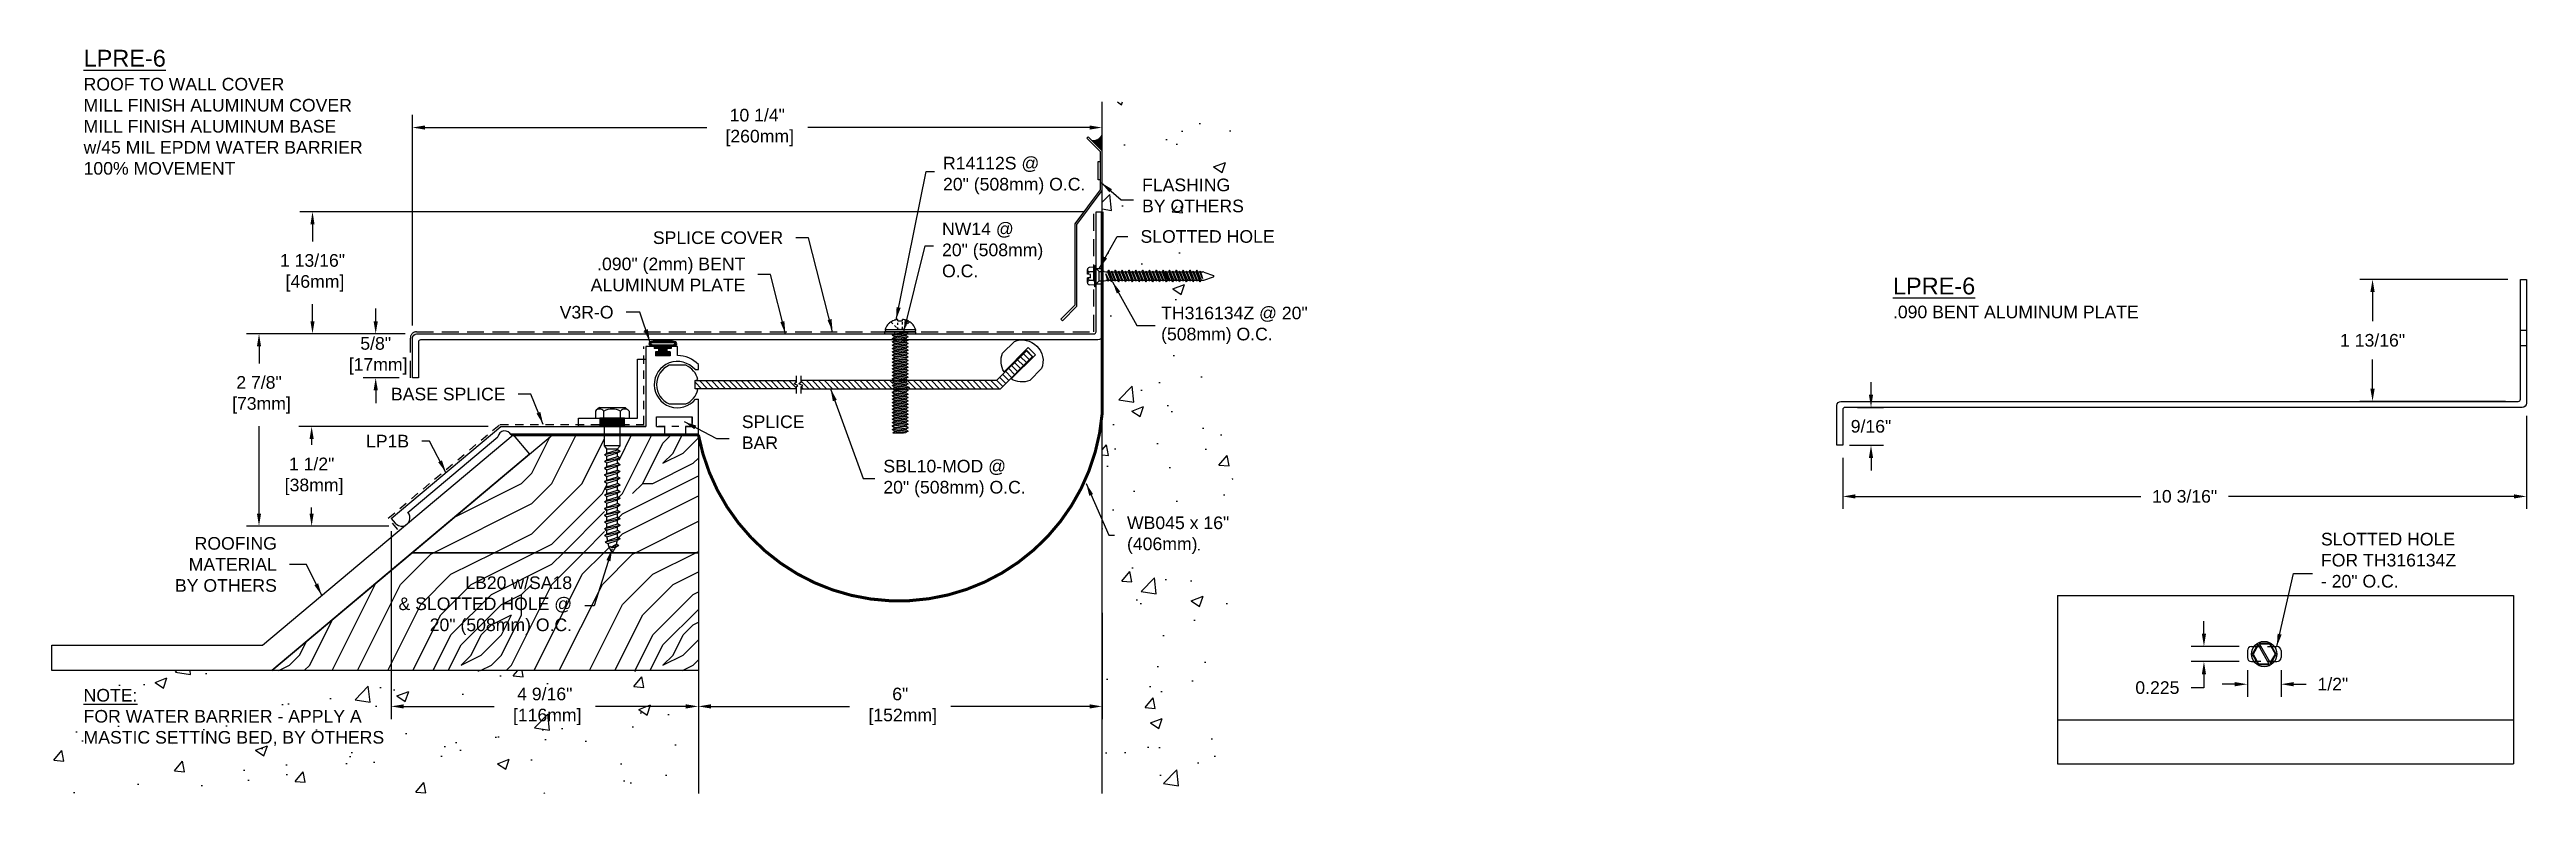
# Model space of a CAD drawing. Header units: inches. Extents: x -2.2 to 34.6, y 1.5 to 12.6.
import ezdxf

# ---------------------------------------------------------------- set-up
doc = ezdxf.new("R2010")
doc.units = ezdxf.units.IN
doc.header["$MEASUREMENT"] = 0
doc.linetypes.add('DASHED2', pattern=[0.375, 0.25, -0.125])
doc.linetypes.add('HIDDEN', pattern=[0.375, 0.25, -0.125])
for name, color, linetype in [('ANCHORS', 4, 'Continuous'), ('CONDITIONS', 1, 'Continuous'), ('DIMENSIONS', 3, 'Continuous'), ('FILLERS', 2, 'Continuous'), ('METALS', 7, 'Continuous'), ('TEXT', 2, 'Continuous')]:
    doc.layers.add(name, color=color, linetype=linetype)
doc.styles.add('ARIAL', font='arial.ttf')
doc.styles.get("Standard").update_dxf_attribs({"font": 'arial.ttf'})
doc.dimstyles.new('Arial', dxfattribs={"dimtxt": 0.1875, "dimasz": 0.1875, "dimexe": 0.1875, "dimexo": 0.1875, "dimgap": 0.1875, "dimtad": 0, "dimtih": 1, "dimtoh": 1, "dimdec": 4, "dimzin": 3, "dimdsep": 46, "dimlunit": 4, "dimtxsty": 'ARIAL', "dimcen": 0.1875, "dimadec": 0, "dimazin": 0, "dimtfac": 1, "dimtdec": 4, "dimtofl": 0, "dimtmove": 0, "dimatfit": 3, "dimfxl": 0, "dimfrac": 2, "dimtolj": 1, "dimtzin": 0, "dimarcsym": 0})
doc.dimstyles.get("Standard").update_dxf_attribs({"dimtxt": 0.18, "dimasz": 0.18, "dimexe": 0.18, "dimexo": 0.0625, "dimgap": 0.09, "dimtad": 0, "dimtih": 1, "dimtoh": 1, "dimdec": 4, "dimzin": 0, "dimdsep": 46, "dimtxsty": 'Standard', "dimcen": 0.09, "dimadec": 0, "dimazin": 0, "dimtfac": 1, "dimtdec": 4, "dimtofl": 0, "dimtmove": 0, "dimatfit": 3, "dimfxl": 0, "dimtolj": 1, "dimtzin": 0, "dimarcsym": 0})
pattern_1 = [(0, (0.6, 0.15), (3, 3), [0.15, -2.85]), (90, (1.8, 1.2), (-3, 3), [0.3, -2.7]), (45, (1.2, 0.9), (3e-16, 3), [0.2121, -0.6363, 0.2121, -0.4242, 1.485, -1.27294]), (45, (0.45, -2e-15), (3e-16, 3), [0.21213, -0.42426, 0.21213, -3.39412]), (45, (1.5, 0.3), (3e-16, 3), [0.2121, -4.0305]), (45, (1.8, 0.15), (3e-16, 3), [0.2121, -4.0305]), (45, (1.35, 0.45), (3e-16, 3), [0.2121, -4.0305]), (45, (1.2, 0.6), (3e-16, 3), [0.42426, -3.8184]), (45, (1.95, 2.85), (3e-16, 3), [0.4243, -3.8184]), (45, (0.9, 0.75), (3e-16, 3), [0.8485, -3.3941]), (45, (0.75, 0.9), (3e-16, 3), [0.8485, -3.3941]), (45, (2.7, 1.8), (3e-16, 3), [0.8485, -3.3941]), (45, (0.6, 1.2), (3e-16, 3), [0.6364, -3.60624]), (45, (0, 1.65), (3e-16, 3), [0.6364, -3.60624]), (45, (0.3, 1.35), (3e-16, 3), [0.6364, -3.60624]), (45, (2.25, 2.25), (3e-16, 3), [1.0607, -3.182]), (45, (1.95, 2.4), (3e-16, 3), [1.06066, -3.182]), (45, (2.25, 1.65), (3e-16, 3), [1.4849, -2.7577]), (26.565, (0.9, 0.45), (3, 1e-09), [0.3354, -6.3728]), (26.565, (1.5, 1.35), (3, 1e-09), [0.3354, -6.3728]), (26.565, (1.35, 1.05), (3, 1e-09), [0.3354, -6.3728]), (26.565, (0.75, 0.15), (3, 1e-09), [0.6708, -6.0374]), (26.565, (1.35, 1.5), (3, 1e-09), [1.00623, -5.702]), (26.565, (1.05, 1.65), (3, 1e-09), [1.34164, -5.36656]), (26.565, (0.75, 1.8), (3, 1e-09), [1.34164, -5.36656]), (26.565, (0.3, 2.7), (3, 1e-09), [1.34164, -5.36656]), (26.565, (0.3, 2.4), (3, 1e-09), [1.67705, -5.03115]), (26.565, (0.45, 2.1), (3, 1e-09), [1.67705, -5.03115]), (63.435, (1.5, 0.9), (2e-10, 3), [0.3354, -6.3728]), (63.435, (1.05, 0.6), (2e-10, 3), [0.3354, -6.3728]), (63.435, (0.6, 0.15), (2e-10, 3), [0.6708, -6.0374]), (63.435, (1.5, 0.6), (2e-10, 3), [0.6708, -6.0374]), (63.435, (0.3, -2e-15), (2e-10, 3), [1.00623, -5.702]), (63.435, (0, -2e-15), (2e-10, 3), [1.34164, -5.36656]), (63.435, (2.7, 0.15), (2e-10, 3), [1.34164, -5.36656]), (63.435, (1.65, 0.45), (2e-10, 3), [1.34164, -5.36656]), (63.435, (2.25, 0.15), (2e-10, 3), [1.67705, -5.03115]), (63.435, (1.95, 0.3), (2e-10, 3), [1.67705, -5.03115])]

msp = doc.modelspace()

# ---------------------------------------------------------------- texts
at = {"layer": 'TEXT', "attachment_point": 1, "style": 'ARIAL'}
for s, insert, char_height, width in [('{\\LLPRE-6\\P\\H0.75x;\\lROOF TO WALL COVER\\PMILL FINISH ALUMINUM COVER\\PMILL FINISH ALUMINUM BASE\\Pw/45 MIL EPDM WATER BARRIER\\P100% MOVEMENT}', (-1.70801, 12.59269), 0.25, 5.59375), ('{\\LLPRE-6\\P\\H0.75x;\\l.090 BENT ALUMINUM PLATE}', (25.18214, 9.20927), 0.25, 4.4375), ('{\\LNOTE:}\\PFOR WATER BARRIER - APPLY A MASTIC SETTING BED, BY OTHERS', (-1.70801, 3.09927), 0.1875, 4.5687494)]:
    msp.add_mtext(s, dxfattribs=dict(at, insert=insert, char_height=char_height, width=width))
at = {"layer": 'TEXT', "char_height": 0.1875, "style": 'ARIAL'}
for s, insert, attachment_point in [('R14112S @\\P20" (508mm) O.C.', (11.06457, 10.72483), 4), ('\\A1;FLASHING\\PBY OTHERS', (14.02271, 10.4283), 4), ('NW14 @\\P20" (508mm)\\PO.C.', (11.04978, 9.61956), 4), ('SPLICE COVER', (8.68861, 9.80076), 6), ('\\A1;SLOTTED HOLE', (13.99886, 9.91386), 1), ('.090" (2mm) BENT\\PALUMINUM PLATE', (8.12719, 9.25457), 6), ('V3R-O', (6.1678, 8.6938), 6), ('TH316134Z @ 20"\\P(508mm) O.C.', (14.3057, 8.49883), 4), ('BASE SPLICE', (4.56295, 7.47794), 6), ('SPLICE\\PBAR', (8.07431, 6.91184), 4), ('LP1B', (3.12962, 6.78055), 6), ('SBL10-MOD @\\P20" (508mm) O.C.', (10.17778, 6.22388), 4), ('WB045 x 16"\\P(406mm)', (13.79891, 5.38254), 4), ('ROOFING\\PMATERIAL\\PBY OTHERS', (1.16409, 4.94749), 6), ('SLOTTED HOLE\\PFOR TH316134Z\\P- 20" O.C.', (31.54292, 5.01049), 4), ('LB20 w/SA18\\P& SLOTTED HOLE @\\P20" (508mm) O.C.', (5.55189, 4.33592), 6)]:
    msp.add_mtext(s, dxfattribs=dict(at, insert=insert, attachment_point=attachment_point))

# ---------------------------------------------------------------- blocks, each defined once
blk = doc.blocks.new('*D0')
at = {"layer": 'Defpoints', "color": 0}
for p in [(7.429, 4.418), (13.429, 4.418), (13.429, 2.84)]:
    blk.add_point(p, dxfattribs=at)
at = {"layer": 'DIMENSIONS', "color": 0, "lineweight": -2}
for p, q in [((7.429, 4.231), (7.429, 2.652)), ((13.429, 4.231), (13.429, 2.652)), ((7.617, 2.84), (9.677, 2.84)), ((13.242, 2.84), (11.182, 2.84))]:
    blk.add_line(p, q, dxfattribs=at)
at = {"layer": 'DIMENSIONS', "color": 0}
for points in [[(7.617, 2.871), (7.617, 2.808), (7.429, 2.84)], [(13.242, 2.871), (13.242, 2.808), (13.429, 2.84)]]:
    blk.add_solid(points, dxfattribs=at)
at = {"layer": 'DIMENSIONS', "color": 0, "insert": (10.429, 2.84), "char_height": 0.1875, "attachment_point": 5, "style": 'ARIAL'}
blk.add_mtext('\\A1;6"\\P [152mm]', dxfattribs=at)
blk = doc.blocks.new('*D1')
at = {"layer": 'Defpoints', "color": 0}
for p in [(13.429, 11.438), (13.429, 10.337), (3.179, 8.311)]:
    blk.add_point(p, dxfattribs=at)
at = {"layer": 'DIMENSIONS', "color": 0, "lineweight": -2}
for p, q in [((3.179, 8.499), (3.179, 11.626)), ((3.367, 11.438), (7.552, 11.438)), ((13.242, 11.438), (9.057, 11.438)), ((13.429, 10.524), (13.429, 11.626))]:
    blk.add_line(p, q, dxfattribs=at)
at = {"layer": 'DIMENSIONS', "color": 0}
for points in [[(3.367, 11.469), (3.367, 11.407), (3.179, 11.438)], [(13.242, 11.469), (13.242, 11.407), (13.429, 11.438)]]:
    blk.add_solid(points, dxfattribs=at)
at = {"layer": 'DIMENSIONS', "color": 0, "insert": (8.304, 11.438), "char_height": 0.1875, "attachment_point": 5, "style": 'ARIAL'}
blk.add_mtext('\\A1;10 1/4"\\P [260mm]', dxfattribs=at)
blk = doc.blocks.new('TH-316134')
for p, q in [((-0.157, 0.019), (0.157, 0.019)), ((-0.157, 0), (-0.157, 0.019)), ((-0.157, 0), (0.157, 0)), ((-0.135, 0.029), (-0.129, 0.1)), ((-0.115, 0), (-0.07, -0.045)), ((-0.097, 0.127), (-0.027, 0.127)), ((-0.065, 0.019), (-0.065, 0.1)), ((-0.023, 0.083), (-0.027, 0.127)), ((-0.023, 0.083), (0.023, 0.083)), ((0.023, 0.083), (0.027, 0.127)), ((0.027, 0.127), (0.097, 0.127)), ((0.064, 0.019), (0.064, 0.1)), ((0.115, 0), (0.07, -0.045)), ((0.135, 0.029), (0.129, 0.1)), ((0.157, 0.019), (0.157, 0)), ((-0.086, -0.234), (0.086, -0.184)), ((-0.086, -0.234), (-0.062, -0.221)), ((-0.086, -0.234), (-0.062, -0.247)), ((-0.086, -0.336), (0.086, -0.285)), ((-0.086, -0.336), (-0.062, -0.323)), ((-0.086, -0.336), (-0.062, -0.349)), ((-0.074, -0.184), (0.032, -0.147)), ((-0.074, -0.184), (-0.062, -0.177)), ((-0.074, -0.184), (-0.062, -0.19)), ((-0.074, -0.285), (0.074, -0.234)), ((-0.074, -0.285), (-0.062, -0.279)), ((-0.074, -0.285), (-0.062, -0.291)), ((-0.074, -0.387), (0.074, -0.336)), ((-0.07, -0.045), (0.07, -0.045)), ((-0.07, -0.045), (-0.07, -0.112)), ((-0.069, -0.122), (-0.063, -0.148)), ((0.032, -0.147), (-0.062, -0.19)), ((-0.062, -0.177), (0.032, -0.147)), ((-0.062, -0.157), (-0.062, -0.177)), ((0.062, -0.171), (-0.062, -0.221)), ((-0.062, -0.19), (-0.062, -0.221)), ((0.062, -0.197), (-0.062, -0.247)), ((-0.062, -0.279), (0.062, -0.228)), ((0.062, -0.241), (-0.062, -0.291)), ((-0.062, -0.247), (-0.062, -0.279)), ((0.062, -0.272), (-0.062, -0.323)), ((-0.062, -0.291), (-0.062, -0.323)), ((0.062, -0.298), (-0.062, -0.349)), ((-0.062, -0.381), (0.062, -0.33)), ((0.062, -0.342), (-0.062, -0.393)), ((-0.062, -0.349), (-0.062, -0.381)), ((0.062, -0.157), (0.062, -0.171)), ((0.086, -0.184), (0.062, -0.171)), ((0.086, -0.184), (0.062, -0.197)), ((0.062, -0.197), (0.062, -0.228)), ((0.074, -0.234), (0.062, -0.228)), ((0.074, -0.234), (0.062, -0.241)), ((0.062, -0.241), (0.062, -0.272)), ((0.086, -0.285), (0.062, -0.272)), ((0.086, -0.285), (0.062, -0.298)), ((0.062, -0.298), (0.062, -0.33)), ((0.074, -0.336), (0.062, -0.33)), ((0.074, -0.336), (0.062, -0.342)), ((0.062, -0.342), (0.062, -0.374)), ((0.069, -0.122), (0.063, -0.148)), ((0.07, -0.045), (0.07, -0.112)), ((-0.086, -0.437), (0.086, -0.387)), ((-0.086, -0.437), (-0.062, -0.425)), ((-0.086, -0.437), (-0.062, -0.45)), ((-0.086, -0.539), (0.086, -0.488)), ((-0.086, -0.539), (-0.062, -0.526)), ((-0.086, -0.539), (-0.062, -0.552)), ((-0.086, -0.641), (0.086, -0.59)), ((-0.086, -0.641), (-0.062, -0.628)), ((-0.086, -0.641), (-0.062, -0.654)), ((-0.086, -0.742), (0.086, -0.691)), ((-0.086, -0.742), (-0.062, -0.729)), ((-0.074, -0.387), (-0.062, -0.381)), ((-0.074, -0.387), (-0.062, -0.393)), ((-0.074, -0.488), (0.074, -0.437)), ((-0.074, -0.488), (-0.062, -0.482)), ((-0.074, -0.488), (-0.062, -0.494)), ((-0.074, -0.59), (0.074, -0.539)), ((-0.074, -0.59), (-0.062, -0.584)), ((-0.074, -0.59), (-0.062, -0.596)), ((-0.074, -0.691), (0.074, -0.641)), ((-0.074, -0.691), (-0.062, -0.685)), ((-0.074, -0.691), (-0.062, -0.698)), ((0.062, -0.374), (-0.062, -0.425)), ((-0.062, -0.393), (-0.062, -0.425)), ((0.062, -0.4), (-0.062, -0.45)), ((-0.062, -0.482), (0.062, -0.431)), ((0.062, -0.444), (-0.062, -0.494)), ((-0.062, -0.45), (-0.062, -0.482)), ((0.062, -0.475), (-0.062, -0.526)), ((-0.062, -0.494), (-0.062, -0.526)), ((0.062, -0.501), (-0.062, -0.552)), ((-0.062, -0.584), (0.062, -0.533)), ((0.062, -0.545), (-0.062, -0.596)), ((-0.062, -0.552), (-0.062, -0.584)), ((0.062, -0.577), (-0.062, -0.628)), ((-0.062, -0.596), (-0.062, -0.628)), ((0.062, -0.603), (-0.062, -0.654)), ((-0.062, -0.685), (0.062, -0.634)), ((0.062, -0.647), (-0.062, -0.698)), ((-0.062, -0.654), (-0.062, -0.685)), ((0.062, -0.678), (-0.062, -0.729)), ((-0.062, -0.698), (-0.062, -0.729)), ((0.062, -0.704), (-0.062, -0.755)), ((-0.062, -0.787), (0.062, -0.736)), ((0.086, -0.387), (0.062, -0.374)), ((0.086, -0.387), (0.062, -0.4)), ((0.062, -0.4), (0.062, -0.431)), ((0.074, -0.437), (0.062, -0.431)), ((0.074, -0.437), (0.062, -0.444)), ((0.062, -0.444), (0.062, -0.475)), ((0.086, -0.488), (0.062, -0.475)), ((0.086, -0.488), (0.062, -0.501)), ((0.062, -0.501), (0.062, -0.533)), ((0.074, -0.539), (0.062, -0.533)), ((0.074, -0.539), (0.062, -0.545)), ((0.062, -0.545), (0.062, -0.577)), ((0.086, -0.59), (0.062, -0.577)), ((0.086, -0.59), (0.062, -0.603)), ((0.062, -0.603), (0.062, -0.634)), ((0.074, -0.641), (0.062, -0.634)), ((0.074, -0.641), (0.062, -0.647)), ((0.062, -0.647), (0.062, -0.678)), ((0.086, -0.691), (0.062, -0.678)), ((0.086, -0.691), (0.062, -0.704)), ((0.062, -0.704), (0.062, -0.736)), ((0.074, -0.742), (0.062, -0.736)), ((-0.086, -0.742), (-0.062, -0.755)), ((-0.086, -0.844), (0.086, -0.793)), ((-0.086, -0.844), (-0.062, -0.831)), ((-0.086, -0.844), (-0.062, -0.857)), ((-0.086, -0.945), (0.086, -0.895)), ((-0.086, -0.945), (-0.062, -0.932)), ((-0.086, -0.945), (-0.062, -0.958)), ((-0.086, -1.047), (0.086, -0.996)), ((-0.086, -1.047), (-0.062, -1.034)), ((-0.086, -1.047), (-0.062, -1.06)), ((-0.086, -1.141), (0.086, -1.09)), ((-0.074, -0.793), (0.074, -0.742)), ((-0.074, -0.793), (-0.062, -0.787)), ((-0.074, -0.793), (-0.062, -0.799)), ((-0.074, -0.895), (0.074, -0.844)), ((-0.074, -0.895), (-0.062, -0.888)), ((-0.074, -0.895), (-0.062, -0.901)), ((-0.074, -0.996), (0.074, -0.945)), ((-0.074, -0.996), (-0.062, -0.99)), ((-0.074, -0.996), (-0.062, -1.002)), ((-0.074, -1.09), (0.074, -1.039)), ((-0.074, -1.09), (-0.062, -1.084)), ((-0.074, -1.09), (-0.062, -1.096)), ((0.062, -0.748), (-0.062, -0.799)), ((-0.062, -0.755), (-0.062, -0.787)), ((0.062, -0.78), (-0.062, -0.831)), ((-0.062, -0.799), (-0.062, -0.831)), ((0.062, -0.806), (-0.062, -0.857)), ((-0.062, -0.888), (0.062, -0.838)), ((0.062, -0.85), (-0.062, -0.901)), ((-0.062, -0.857), (-0.062, -0.888)), ((0.062, -0.882), (-0.062, -0.932)), ((-0.062, -0.901), (-0.062, -0.932)), ((0.062, -0.907), (-0.062, -0.958)), ((-0.062, -0.99), (0.062, -0.939)), ((0.062, -0.951), (-0.062, -1.002)), ((-0.062, -0.958), (-0.062, -0.99)), ((0.062, -0.983), (-0.062, -1.034)), ((-0.062, -1.002), (-0.062, -1.034)), ((0.062, -1.009), (-0.062, -1.06)), ((-0.062, -1.084), (0.062, -1.033)), ((0.062, -1.045), (-0.062, -1.096)), ((-0.062, -1.052), (-0.062, -1.084)), ((0.062, -1.077), (-0.062, -1.128)), ((-0.062, -1.096), (-0.062, -1.128)), ((0.062, -1.103), (-0.062, -1.154)), ((0.074, -0.742), (0.062, -0.748)), ((0.062, -0.748), (0.062, -0.78)), ((0.086, -0.793), (0.062, -0.78)), ((0.086, -0.793), (0.062, -0.806)), ((0.062, -0.806), (0.062, -0.838)), ((0.074, -0.844), (0.062, -0.838)), ((0.074, -0.844), (0.062, -0.85)), ((0.062, -0.85), (0.062, -0.882)), ((0.086, -0.895), (0.062, -0.882)), ((0.086, -0.895), (0.062, -0.907)), ((0.062, -0.907), (0.062, -0.939)), ((0.074, -0.945), (0.062, -0.939)), ((0.074, -0.945), (0.062, -0.951)), ((0.062, -0.951), (0.062, -0.983)), ((0.086, -0.996), (0.062, -0.983)), ((0.086, -0.996), (0.062, -1.009)), ((0.062, -1.001), (0.062, -1.033)), ((0.074, -1.039), (0.062, -1.033)), ((0.074, -1.039), (0.062, -1.045)), ((0.062, -1.045), (0.062, -1.077)), ((0.086, -1.09), (0.062, -1.077)), ((0.086, -1.09), (0.062, -1.103)), ((0.062, -1.103), (0.062, -1.134)), ((-0.086, -1.141), (-0.062, -1.128)), ((-0.086, -1.141), (-0.062, -1.154)), ((-0.086, -1.242), (0.086, -1.191)), ((-0.086, -1.242), (-0.062, -1.229)), ((-0.086, -1.242), (-0.062, -1.255)), ((-0.086, -1.344), (0.086, -1.293)), ((-0.086, -1.344), (-0.062, -1.331)), ((-0.086, -1.344), (-0.062, -1.357)), ((-0.086, -1.445), (0.086, -1.395)), ((-0.086, -1.445), (-0.062, -1.432)), ((-0.086, -1.445), (-0.062, -1.458)), ((-0.074, -1.191), (0.074, -1.141)), ((-0.074, -1.191), (-0.062, -1.185)), ((-0.074, -1.191), (-0.062, -1.198)), ((-0.074, -1.293), (0.074, -1.242)), ((-0.074, -1.293), (-0.062, -1.287)), ((-0.074, -1.293), (-0.062, -1.299)), ((-0.074, -1.395), (0.074, -1.344)), ((-0.074, -1.395), (-0.062, -1.388)), ((-0.074, -1.395), (-0.062, -1.401)), ((-0.074, -1.496), (0.074, -1.445)), ((-0.062, -1.185), (0.062, -1.134)), ((0.062, -1.147), (-0.062, -1.198)), ((-0.062, -1.154), (-0.062, -1.185)), ((0.062, -1.178), (-0.062, -1.229)), ((-0.062, -1.198), (-0.062, -1.229)), ((0.062, -1.204), (-0.062, -1.255)), ((-0.062, -1.287), (0.062, -1.236)), ((0.062, -1.248), (-0.062, -1.299)), ((-0.062, -1.255), (-0.062, -1.287)), ((0.062, -1.28), (-0.062, -1.331)), ((-0.062, -1.299), (-0.062, -1.331)), ((0.062, -1.306), (-0.062, -1.357)), ((-0.062, -1.388), (0.062, -1.338)), ((0.062, -1.35), (-0.062, -1.401)), ((-0.062, -1.357), (-0.062, -1.388)), ((0.062, -1.382), (-0.062, -1.432)), ((-0.062, -1.401), (-0.062, -1.432)), ((0.062, -1.407), (-0.062, -1.458)), ((-0.062, -1.49), (0.062, -1.439)), ((0.062, -1.451), (-0.062, -1.502)), ((-0.062, -1.458), (-0.062, -1.49)), ((0.074, -1.141), (0.062, -1.134)), ((0.074, -1.141), (0.062, -1.147)), ((0.062, -1.147), (0.062, -1.178)), ((0.086, -1.191), (0.062, -1.178)), ((0.086, -1.191), (0.062, -1.204)), ((0.062, -1.204), (0.062, -1.236)), ((0.074, -1.242), (0.062, -1.236)), ((0.074, -1.242), (0.062, -1.248)), ((0.062, -1.248), (0.062, -1.28)), ((0.086, -1.293), (0.062, -1.28)), ((0.086, -1.293), (0.062, -1.306)), ((0.062, -1.306), (0.062, -1.338)), ((0.074, -1.344), (0.062, -1.338)), ((0.074, -1.344), (0.062, -1.35)), ((0.062, -1.35), (0.062, -1.382)), ((0.086, -1.395), (0.062, -1.382)), ((0.086, -1.395), (0.062, -1.407)), ((0.062, -1.407), (0.062, -1.439)), ((0.074, -1.445), (0.062, -1.439)), ((0.074, -1.445), (0.062, -1.451)), ((0.062, -1.451), (0.062, -1.483)), ((-0.086, -1.547), (0.086, -1.496)), ((-0.086, -1.547), (-0.062, -1.534)), ((-0.086, -1.547), (-0.062, -1.56)), ((-0.074, -1.496), (-0.062, -1.49)), ((-0.074, -1.496), (-0.062, -1.502)), ((0.062, -1.483), (-0.062, -1.534)), ((-0.062, -1.502), (-0.062, -1.534)), ((0.062, -1.509), (-0.062, -1.56)), ((-0.062, -1.56), (-0.062, -1.586)), ((-0.06, -1.601), (-0.01, -1.744)), ((-0.034, -1.584), (0.062, -1.541)), ((-0.034, -1.584), (0.074, -1.547)), ((0.062, -1.553), (-0.034, -1.584)), ((0.06, -1.601), (0.01, -1.744)), ((0.086, -1.496), (0.062, -1.483)), ((0.086, -1.496), (0.062, -1.509)), ((0.062, -1.509), (0.062, -1.541)), ((0.074, -1.547), (0.062, -1.541)), ((0.074, -1.547), (0.062, -1.553)), ((0.062, -1.553), (0.062, -1.586))]:
    blk.add_line(p, q)
for centre, radius, start, end in [((-0.146, 0.03), 0.0112, 270, 355), ((-0.097, 0.095), 0.0327, 9.285, 170.715), ((0, 0.038), 0.0896, 107.4215, 136.0407), ((0, 0.038), 0.0896, 43.9593, 72.5785), ((0.097, 0.095), 0.0327, 9.285, 170.715), ((0.146, 0.03), 0.0112, 185, 270), ((-0.023, -0.112), 0.0465, 180, 191.9357), ((-0.109, -0.157), 0.0465, 0, 11.9357), ((0.109, -0.157), 0.0465, 168.0643, 180), ((0.023, -0.112), 0.0465, 348.0643, 0), ((-0.016, -1.586), 0.0465, 180, 199.3058), ((0, -1.739), 0.0106, 204.1001, 335.8999), ((0.016, -1.586), 0.0465, 340.6942, 0)]:
    blk.add_arc(centre, radius, start, end)
blk = doc.blocks.new('TH316134')
blk.add_blockref('TH-316134', (0, 0))
blk = doc.blocks.new('FLASHING')
at = {"layer": 'CONDITIONS'}
blk.add_hatch(color=256, dxfattribs=at).paths.add_polyline_path([(9.429, 11.696, -0.317904), (9.276, 11.618), (9.429, 11.464)])
for points in [[(9.024, 9.169), (8.816, 8.961), (8.838, 8.939), (9.055, 9.156), (9.055, 10.368), (9.429, 10.873), (9.429, 11.464), (9.221, 11.672), (9.2, 11.65), (9.398, 11.452), (9.398, 10.883), (9.024, 10.379)], [(9.371, 11.305), (9.398, 11.305), (9.398, 11.03), (9.371, 11.03)]]:
    blk.add_lwpolyline(points, close=True, dxfattribs=at)
blk.add_arc((9.297, 11.765), 0.149, 261.7227, 332.2653, dxfattribs=at)
blk = doc.blocks.new('*D8')
at = {"layer": 'Defpoints', "color": 0}
for p in [(34.597, 7.343), (24.437, 6.718), (34.597, 5.959)]:
    blk.add_point(p, dxfattribs=at)
at = {"layer": 'DIMENSIONS', "color": 0, "lineweight": -2}
for p, q in [((34.597, 7.155), (34.597, 5.772)), ((24.437, 6.53), (24.437, 5.772)), ((24.625, 5.959), (28.867, 5.959)), ((34.41, 5.959), (30.168, 5.959))]:
    blk.add_line(p, q, dxfattribs=at)
at = {"layer": 'DIMENSIONS', "color": 0}
for points in [[(24.625, 5.99), (24.625, 5.928), (24.437, 5.959)], [(34.41, 5.99), (34.41, 5.928), (34.597, 5.959)]]:
    blk.add_solid(points, dxfattribs=at)
at = {"layer": 'DIMENSIONS', "color": 0, "insert": (29.517, 5.959), "char_height": 0.1875, "attachment_point": 5, "style": 'ARIAL'}
blk.add_mtext('\\A1;10 3/16"', dxfattribs=at)
blk = doc.blocks.new('*D9')
at = {"layer": 'Defpoints', "color": 0}
for p in [(24.468, 7.28), (24.347, 6.718), (24.856, 6.718)]:
    blk.add_point(p, dxfattribs=at)
at = {"layer": 'DIMENSIONS', "color": 0, "lineweight": -2}
for p, q in [((24.856, 7.468), (24.856, 7.655)), ((24.656, 7.28), (25.044, 7.28)), ((24.535, 6.718), (25.044, 6.718)), ((24.856, 6.53), (24.856, 6.343))]:
    blk.add_line(p, q, dxfattribs=at)
at = {"layer": 'DIMENSIONS', "color": 0}
for points in [[(24.825, 7.468), (24.887, 7.468), (24.856, 7.28)], [(24.825, 6.53), (24.887, 6.53), (24.856, 6.718)]]:
    blk.add_solid(points, dxfattribs=at)
at = {"layer": 'DIMENSIONS', "color": 0, "insert": (24.856, 6.999), "char_height": 0.1875, "attachment_point": 5, "style": 'ARIAL'}
blk.add_mtext('\\A1;9/16"', dxfattribs=at)
blk = doc.blocks.new('*D10')
at = {"layer": 'Defpoints', "color": 0}
for p in [(34.507, 9.183), (32.31, 7.37), (34.476, 7.37)]:
    blk.add_point(p, dxfattribs=at)
at = {"layer": 'DIMENSIONS', "color": 0, "lineweight": -2}
for p, q in [((34.32, 9.183), (32.122, 9.183)), ((32.31, 8.996), (32.31, 8.561)), ((32.31, 7.558), (32.31, 7.992)), ((34.288, 7.37), (32.122, 7.37))]:
    blk.add_line(p, q, dxfattribs=at)
at = {"layer": 'DIMENSIONS', "color": 0}
for points in [[(32.278, 8.996), (32.341, 8.996), (32.31, 9.183)], [(32.278, 7.558), (32.341, 7.558), (32.31, 7.37)]]:
    blk.add_solid(points, dxfattribs=at)
at = {"layer": 'DIMENSIONS', "color": 0, "insert": (32.31, 8.277), "char_height": 0.1875, "attachment_point": 5, "style": 'ARIAL'}
blk.add_mtext('\\A1;1 13/16"', dxfattribs=at)
blk = doc.blocks.new('V3RforCM')
h = blk.add_hatch(color=256)
h.paths.add_polyline_path([(6.209, 8.255, 0.579646), (6.213, 8.198), (6.276, 8.198), (6.276, 8.167), (6.355, 8.167), (6.355, 8.12), (6.349, 8.094), (6.294, 8.094), (6.294, 8.059), (6.509, 8.059), (6.509, 8.094), (6.454, 8.094), (6.448, 8.12), (6.448, 8.167), (6.526, 8.167), (6.526, 8.198), (6.59, 8.198, 0.579646), (6.594, 8.255, 0.144656)])
edge = h.paths.add_edge_path(flags=16)
edge.add_spline(control_points=[(6.246, 8.22), (6.245, 8.22), (6.2, 8.241), (6.298, 8.232), (6.401, 8.233)], knot_values=[0.028497, 0.028497, 0.028497, 0.028497, 0.032831, 0.201023, 0.201023, 0.201023, 0.201023], degree=3, periodic=0)
edge.add_spline(control_points=[(6.401, 8.233), (6.505, 8.232), (6.603, 8.241), (6.558, 8.22), (6.557, 8.22)], knot_values=[0.028497, 0.028497, 0.028497, 0.028497, 0.196688, 0.201023, 0.201023, 0.201023, 0.201023], degree=3, periodic=0)
edge.add_line((6.557, 8.22), (6.246, 8.22))
blk.add_lwpolyline([(6.594, 8.255, 0.144656), (6.209, 8.255, 0.579646), (6.213, 8.198), (6.276, 8.198), (6.276, 8.167), (6.355, 8.167), (6.355, 8.12), (6.349, 8.094), (6.294, 8.094), (6.294, 8.059), (6.509, 8.059), (6.509, 8.094), (6.454, 8.094), (6.448, 8.12), (6.448, 8.167), (6.526, 8.167), (6.526, 8.198), (6.59, 8.198, 0.579646)], format="xyb", close=True)
blk = doc.blocks.new('SBL10-MOD')
h = blk.add_hatch()
h.set_pattern_fill('ANSI31', color=256, scale=0.5, angle=90, style=0)
h.set_pattern_definition([(135, (0.01028, 3e-15), (-0.04419417, -0.04419417), [])])
h.paths.add_polyline_path([(12.407, 8.037), (12.318, 8.125), (11.872, 7.679), (10.557, 7.679), (10.561, 7.675), (10.551, 7.665), (10.561, 7.655), (10.551, 7.644), (10.561, 7.634), (10.551, 7.623), (10.561, 7.613), (10.551, 7.603), (10.561, 7.592), (10.551, 7.582), (10.561, 7.572), (10.551, 7.561), (10.553, 7.559), (11.929, 7.559)])
h.paths.add_polyline_path([(10.329, 7.597), (10.319, 7.608), (10.329, 7.618), (10.319, 7.628), (10.329, 7.639), (10.319, 7.649), (10.329, 7.66), (10.319, 7.67), (10.327, 7.679), (8.96, 7.679), (8.96, 7.649), (8.931, 7.63), (8.989, 7.608), (8.96, 7.589), (8.96, 7.559), (10.325, 7.559), (10.319, 7.566), (10.329, 7.577), (10.319, 7.587)])
h.paths.add_polyline_path([(8.89, 7.649), (8.89, 7.679), (7.391, 7.679), (7.391, 7.559), (8.89, 7.559), (8.89, 7.589), (8.919, 7.608), (8.861, 7.63)])
for p, q in [((8.89, 7.749), (8.89, 7.649)), ((8.96, 7.749), (8.96, 7.649)), ((8.89, 7.649), (8.861, 7.63)), ((8.919, 7.608), (8.861, 7.63)), ((8.89, 7.589), (8.919, 7.608)), ((8.89, 7.589), (8.89, 7.489)), ((8.96, 7.649), (8.931, 7.63)), ((8.989, 7.608), (8.931, 7.63)), ((8.96, 7.589), (8.989, 7.608)), ((8.96, 7.589), (8.96, 7.489))]:
    blk.add_line(p, q)
for points in [[(8.96, 7.559), (11.929, 7.559), (12.407, 8.037), (12.318, 8.125), (11.872, 7.679), (8.96, 7.679)], [(7.391, 7.679), (8.89, 7.679)], [(8.89, 7.559), (7.391, 7.559)]]:
    blk.add_lwpolyline(points)
for points in [[(12.342, 8.169), (11.982, 7.809, -0.233897), (11.958, 8.085), (12.135, 8.262, -0.654654), (12.54, 7.857), (12.363, 7.68, -0.233897), (12.087, 7.704), (12.447, 8.063)], [(7.432, 7.694, 0.233897), (7.254, 7.906), (7.004, 7.906, 0.654654), (7.004, 7.333), (7.254, 7.333, 0.233897), (7.432, 7.545), (7.391, 7.559), (7.391, 7.679)]]:
    blk.add_lwpolyline(points, format="xyb", close=True)
blk = doc.blocks.new('*D18')
at = {"layer": 'Defpoints', "color": 0}
for p in [(3.259, 8.374), (2.633, 7.721), (3.169, 7.721)]:
    blk.add_point(p, dxfattribs=at)
at = {"layer": 'DIMENSIONS', "color": 0, "lineweight": -2}
for p, q in [((2.633, 8.561), (2.633, 8.749)), ((3.071, 8.374), (2.446, 8.374)), ((2.981, 7.721), (2.446, 7.721)), ((2.633, 7.534), (2.633, 7.346))]:
    blk.add_line(p, q, dxfattribs=at)
at = {"layer": 'DIMENSIONS', "color": 0}
for points in [[(2.602, 8.561), (2.665, 8.561), (2.633, 8.374)], [(2.602, 7.534), (2.665, 7.534), (2.633, 7.721)]]:
    blk.add_solid(points, dxfattribs=at)
at = {"layer": 'DIMENSIONS', "color": 0, "insert": (2.633, 8.047), "char_height": 0.1875, "attachment_point": 5, "style": 'ARIAL'}
blk.add_mtext('\\A1;5/8"\\P [17mm]', dxfattribs=at)
blk = doc.blocks.new('*D19')
at = {"layer": 'Defpoints', "color": 0}
for p in [(1.681, 6.997), (4.491, 6.997), (3.017, 5.518)]:
    blk.add_point(p, dxfattribs=at)
at = {"layer": 'DIMENSIONS', "color": 0, "lineweight": -2}
for p, q in [((4.304, 6.997), (1.493, 6.997)), ((1.681, 6.81), (1.681, 6.723)), ((1.681, 5.705), (1.681, 5.792)), ((2.83, 5.518), (1.493, 5.518))]:
    blk.add_line(p, q, dxfattribs=at)
at = {"layer": 'DIMENSIONS', "color": 0}
for points in [[(1.65, 6.81), (1.712, 6.81), (1.681, 6.997)], [(1.65, 5.705), (1.712, 5.705), (1.681, 5.518)]]:
    blk.add_solid(points, dxfattribs=at)
at = {"layer": 'DIMENSIONS', "color": 0, "insert": (1.681, 6.257), "char_height": 0.1875, "attachment_point": 5, "style": 'ARIAL'}
blk.add_mtext('\\A1;1 1/2"\\P [38mm]', dxfattribs=at)
blk = doc.blocks.new('*D20')
at = {"layer": 'Defpoints', "color": 0}
for p in [(3.259, 8.374), (0.899, 5.518), (3.017, 5.518)]:
    blk.add_point(p, dxfattribs=at)
at = {"layer": 'DIMENSIONS', "color": 0, "lineweight": -2}
for p, q in [((3.071, 8.374), (0.712, 8.374)), ((0.899, 8.186), (0.899, 7.933)), ((0.899, 5.705), (0.899, 7.002)), ((2.83, 5.518), (0.712, 5.518))]:
    blk.add_line(p, q, dxfattribs=at)
at = {"layer": 'DIMENSIONS', "color": 0}
for points in [[(0.868, 8.186), (0.93, 8.186), (0.899, 8.374)], [(0.868, 5.705), (0.93, 5.705), (0.899, 5.518)]]:
    blk.add_solid(points, dxfattribs=at)
at = {"layer": 'DIMENSIONS', "color": 0, "insert": (0.899, 7.468), "char_height": 0.1875, "attachment_point": 5, "style": 'ARIAL'}
blk.add_mtext('\\A1;2 7/8"\\P [73mm]', dxfattribs=at)
blk = doc.blocks.new('A$CD336')
for p, q in [((3.921, 2.673), (3.796, 2.673)), ((3.796, 2.673), (3.796, 1.485)), ((3.921, 2.673), (3.921, 2.642)), ((3.983, 2.642), (3.921, 2.642)), ((3.983, 2.595), (3.937, 2.595)), ((3.937, 2.595), (3.937, 2.533)), ((3.983, 2.642), (3.983, 2.595)), ((4.108, 2.642), (4.108, 2.595)), ((4.171, 2.642), (4.108, 2.642)), ((4.155, 2.595), (4.108, 2.595)), ((4.155, 2.595), (4.155, 2.533)), ((4.171, 2.673), (4.171, 2.642)), ((4.265, 2.673), (4.171, 2.673)), ((4.265, 2.538), (4.265, 2.673)), ((4.155, 2.533), (3.937, 2.533)), ((4.527, 2.33), (4.577, 2.33)), ((4.577, 2.33), (4.577, 2.404)), ((4.534, 1.893), (4.577, 1.893)), ((4.577, 1.36), (4.577, 1.893)), ((0.011, 0.119), (1.639, 1.485)), ((1.639, 1.485), (3.796, 1.485)), ((3.953, 1.485), (3.953, 1.63)), ((3.953, 1.63), (4.484, 1.63)), ((3.953, 1.485), (4.078, 1.485)), ((4.078, 1.36), (4.078, 1.485)), ((4.389, 1.485), (4.484, 1.485)), ((4.389, 1.36), (4.389, 1.485)), ((4.484, 1.485), (4.484, 1.63)), ((0.26, 0.21), (1.598, 1.333)), ((1.794, 1.36), (4.078, 1.36)), ((4.389, 1.36), (4.577, 1.36)), ((0.011, 0.119), (0.069, 0.05))]:
    blk.add_line(p, q)
for centre, radius, start, end in [((4.265, 2.107), 0.344, 40.4102, 321.5309), ((4.265, 2.107), 0.431, 43.6228, 90), ((1.7, 1.317), 0.103, 24.6753, 170.7749), ((0.165, 0.13), 0.125, 220, 40)]:
    blk.add_arc(centre, radius, start, end)
blk = doc.blocks.new('LP1B')
blk.add_blockref('A$CD336', (-4.265, -2.107))
blk = doc.blocks.new('LB20')
for p, q in [((-0.25, 0.102), (-0.25, 0)), ((-0.25, 0), (0.25, 0)), ((-0.19, 0.156), (-0.238, 0.116)), ((-0.19, 0.156), (0.19, 0.156)), ((-0.125, 0), (-0.125, 0.102)), ((-0.117, -0.412), (-0.117, 0)), ((0.117, -0.412), (0.117, 0)), ((0.125, 0), (0.125, 0.102)), ((0.19, 0.156), (0.238, 0.116)), ((0.25, 0.102), (0.25, 0)), ((-0.078, -0.458), (-0.117, -0.412)), ((0.117, -0.412), (-0.117, -0.412)), ((0.117, -0.494), (-0.117, -0.544)), ((-0.117, -0.544), (-0.078, -0.521)), ((-0.117, -0.544), (-0.078, -0.566)), ((0.117, -0.594), (-0.117, -0.644)), ((-0.117, -0.644), (-0.078, -0.621)), ((-0.117, -0.644), (-0.078, -0.666)), ((0.117, -0.694), (-0.117, -0.744)), ((-0.117, -0.744), (-0.078, -0.721)), ((-0.078, -0.521), (-0.078, -0.458)), ((-0.078, -0.458), (0.078, -0.458)), ((-0.078, -0.521), (0.078, -0.471)), ((-0.078, -0.566), (0.078, -0.516)), ((-0.078, -0.621), (-0.078, -0.566)), ((-0.078, -0.621), (0.078, -0.571)), ((-0.078, -0.666), (0.078, -0.616)), ((-0.078, -0.721), (-0.078, -0.666)), ((-0.078, -0.721), (0.078, -0.671)), ((-0.078, -0.766), (0.078, -0.716)), ((0.078, -0.458), (0.117, -0.412)), ((0.078, -0.471), (0.078, -0.458)), ((0.117, -0.494), (0.078, -0.471)), ((0.117, -0.494), (0.078, -0.516)), ((0.078, -0.571), (0.078, -0.516)), ((0.117, -0.594), (0.078, -0.571)), ((0.117, -0.594), (0.078, -0.616)), ((0.078, -0.671), (0.078, -0.616)), ((0.117, -0.694), (0.078, -0.671)), ((0.117, -0.694), (0.078, -0.716)), ((0.078, -0.771), (0.078, -0.716)), ((-0.117, -0.744), (-0.078, -0.766)), ((0.117, -0.794), (-0.117, -0.844)), ((-0.117, -0.844), (-0.078, -0.821)), ((-0.117, -0.844), (-0.078, -0.866)), ((0.117, -0.894), (-0.117, -0.944)), ((-0.117, -0.944), (-0.078, -0.921)), ((-0.117, -0.944), (-0.078, -0.966)), ((0.117, -0.994), (-0.117, -1.044)), ((-0.117, -1.044), (-0.078, -1.021)), ((-0.117, -1.044), (-0.078, -1.066)), ((0.117, -1.094), (-0.117, -1.144)), ((-0.078, -0.821), (-0.078, -0.766)), ((-0.078, -0.821), (0.078, -0.771)), ((-0.078, -0.866), (0.078, -0.816)), ((-0.078, -0.921), (-0.078, -0.866)), ((-0.078, -0.921), (0.078, -0.871)), ((-0.078, -0.966), (0.078, -0.916)), ((-0.078, -1.021), (-0.078, -0.966)), ((-0.078, -1.021), (0.078, -0.971)), ((-0.078, -1.066), (0.078, -1.016)), ((-0.078, -1.121), (-0.078, -1.066)), ((-0.078, -1.121), (0.078, -1.071)), ((0.117, -0.794), (0.078, -0.771)), ((0.117, -0.794), (0.078, -0.816)), ((0.078, -0.871), (0.078, -0.816)), ((0.117, -0.894), (0.078, -0.871)), ((0.117, -0.894), (0.078, -0.916)), ((0.078, -0.971), (0.078, -0.916)), ((0.117, -0.994), (0.078, -0.971)), ((0.117, -0.994), (0.078, -1.016)), ((0.078, -1.071), (0.078, -1.016)), ((0.117, -1.094), (0.078, -1.071)), ((0.117, -1.094), (0.078, -1.116)), ((-0.117, -1.144), (-0.078, -1.121)), ((-0.117, -1.144), (-0.078, -1.166)), ((0.117, -1.194), (-0.117, -1.244)), ((-0.117, -1.244), (-0.078, -1.221)), ((-0.117, -1.244), (-0.078, -1.266)), ((0.117, -1.294), (-0.117, -1.344)), ((-0.117, -1.344), (-0.078, -1.321)), ((-0.117, -1.344), (-0.078, -1.366)), ((0.117, -1.394), (-0.117, -1.444)), ((-0.117, -1.444), (-0.078, -1.421)), ((-0.117, -1.444), (-0.078, -1.466)), ((-0.078, -1.166), (0.078, -1.116)), ((-0.078, -1.221), (-0.078, -1.166)), ((-0.078, -1.221), (0.078, -1.171)), ((-0.078, -1.266), (0.078, -1.216)), ((-0.078, -1.321), (-0.078, -1.266)), ((-0.078, -1.321), (0.078, -1.271)), ((-0.078, -1.366), (0.078, -1.316)), ((-0.078, -1.421), (-0.078, -1.366)), ((-0.078, -1.421), (0.078, -1.371)), ((-0.078, -1.466), (0.078, -1.416)), ((-0.078, -1.521), (-0.078, -1.466)), ((-0.078, -1.521), (0.078, -1.471)), ((0.078, -1.171), (0.078, -1.116)), ((0.117, -1.194), (0.078, -1.171)), ((0.117, -1.194), (0.078, -1.216)), ((0.078, -1.271), (0.078, -1.216)), ((0.117, -1.294), (0.078, -1.271)), ((0.117, -1.294), (0.078, -1.316)), ((0.078, -1.371), (0.078, -1.316)), ((0.117, -1.394), (0.078, -1.371)), ((0.117, -1.394), (0.078, -1.416)), ((0.078, -1.471), (0.078, -1.416)), ((0.117, -1.494), (0.078, -1.471)), ((0.117, -1.494), (-0.117, -1.544)), ((-0.117, -1.544), (-0.078, -1.521)), ((-0.117, -1.544), (-0.078, -1.566)), ((0.117, -1.594), (-0.117, -1.644)), ((-0.117, -1.644), (-0.078, -1.621)), ((-0.117, -1.644), (-0.078, -1.666)), ((0.117, -1.694), (-0.117, -1.744)), ((-0.117, -1.744), (-0.078, -1.721)), ((-0.117, -1.744), (-0.078, -1.766)), ((0.117, -1.794), (-0.105, -1.844)), ((-0.105, -1.844), (-0.074, -1.823)), ((-0.078, -1.566), (0.078, -1.516)), ((-0.078, -1.621), (-0.078, -1.566)), ((-0.078, -1.621), (0.078, -1.571)), ((-0.078, -1.666), (0.078, -1.616)), ((-0.078, -1.721), (-0.078, -1.666)), ((-0.078, -1.721), (0.078, -1.671)), ((-0.078, -1.766), (0.078, -1.716)), ((-0.074, -1.823), (0.078, -1.771)), ((-0.066, -1.862), (0.075, -1.817)), ((0.117, -1.794), (0.075, -1.817)), ((0.117, -1.494), (0.078, -1.516)), ((0.078, -1.571), (0.078, -1.516)), ((0.117, -1.594), (0.078, -1.571)), ((0.117, -1.594), (0.078, -1.616)), ((0.078, -1.671), (0.078, -1.616)), ((0.117, -1.694), (0.078, -1.671)), ((0.117, -1.694), (0.078, -1.716)), ((0.078, -1.766), (0.078, -1.716)), ((0.117, -1.794), (0.078, -1.771)), ((-0.105, -1.844), (-0.066, -1.862)), ((-0.022, -1.918), (0.063, -1.874)), ((0.096, -1.893), (-0.022, -1.918)), ((-0.022, -1.918), (0.047, -1.92)), ((0.096, -1.893), (0.047, -1.92)), ((0.096, -1.893), (0.063, -1.874))]:
    blk.add_line(p, q)
for centre, radius, start, end in [((-0.188, 0.057), 0.077, 35.7751, 144.2249), ((0, -0.126), 0.26, 61.2813, 118.7187), ((0.187, 0.057), 0.077, 35.7751, 144.2249), ((0.311, -1.766), 0.389, 180, 188.3837), ((-0.311, -1.766), 0.389, 343.9655, 352.4485), ((-0.311, -1.766), 0.389, 359.2771, 0), ((0.311, -1.766), 0.389, 194.3207, 216.9667), ((-0.311, -1.766), 0.389, 323.0333, 336.7752)]:
    blk.add_arc(centre, radius, start, end)
blk = doc.blocks.new('SA18')
blk.add_lwpolyline([(-1, 0.125), (-0.125, 0.125), (-0.125, 1), (0, 1), (0, 0), (-1, 0)], close=True)
blk = doc.blocks.new('*D21')
at = {"layer": 'Defpoints', "color": 0}
for p in [(2.863, 5.631), (7.429, 4.21), (7.429, 2.84)]:
    blk.add_point(p, dxfattribs=at)
at = {"layer": 'DIMENSIONS', "color": 0, "lineweight": -2}
for p, q in [((2.863, 5.444), (2.863, 2.652)), ((7.429, 4.022), (7.429, 2.652)), ((3.051, 2.84), (4.394, 2.84)), ((7.242, 2.84), (5.899, 2.84))]:
    blk.add_line(p, q, dxfattribs=at)
at = {"layer": 'DIMENSIONS', "color": 0}
for points in [[(3.051, 2.871), (3.051, 2.808), (2.863, 2.84)], [(7.242, 2.871), (7.242, 2.808), (7.429, 2.84)]]:
    blk.add_solid(points, dxfattribs=at)
at = {"layer": 'DIMENSIONS', "color": 0, "insert": (5.146, 2.84), "char_height": 0.1875, "attachment_point": 5, "style": 'ARIAL'}
blk.add_mtext('\\A1;4 9/16"\\P [116mm]', dxfattribs=at)
blk = doc.blocks.new('*D22')
at = {"layer": 'Defpoints', "color": 0}
for p in [(13.339, 10.187), (1.694, 8.374), (3.259, 8.374)]:
    blk.add_point(p, dxfattribs=at)
at = {"layer": 'DIMENSIONS', "color": 0, "lineweight": -2}
for p, q in [((13.152, 10.187), (1.506, 10.187)), ((1.694, 9.999), (1.694, 9.746)), ((1.694, 8.561), (1.694, 8.815)), ((3.071, 8.374), (1.506, 8.374))]:
    blk.add_line(p, q, dxfattribs=at)
at = {"layer": 'DIMENSIONS', "color": 0}
for points in [[(1.663, 9.999), (1.725, 9.999), (1.694, 10.187)], [(1.663, 8.561), (1.725, 8.561), (1.694, 8.374)]]:
    blk.add_solid(points, dxfattribs=at)
at = {"layer": 'DIMENSIONS', "color": 0, "insert": (1.694, 9.28), "char_height": 0.1875, "attachment_point": 5, "style": 'ARIAL'}
blk.add_mtext('\\A1;1 13/16"\\P [46mm]', dxfattribs=at)
blk = doc.blocks.new('R14112')
for p, q in [((-0.226, 0.031), (0.226, 0.031)), ((-0.226, 0.031), (-0.22, 0)), ((-0.22, 0), (0.22, 0)), ((-0.109, 0.116), (-0.133, 0.141)), ((-0.057, 0.062), (-0.086, 0.092)), ((-0.085, 0), (-0.085, -0.03)), ((-0.034, 0.038), (-0.042, 0.046)), ((-0.034, 0.161), (-0.034, 0.182)), ((-0.034, 0.161), (0.034, 0.161)), ((-0.034, 0.103), (-0.034, 0.131)), ((-0.034, 0.038), (-0.034, 0.065)), ((-0.034, 0.038), (-0.01, 0.038)), ((0.01, 0.038), (0.034, 0.038)), ((0.034, 0.161), (0.034, 0.182)), ((0.034, 0.106), (0.034, 0.142)), ((0.034, 0.038), (0.034, 0.073)), ((0.034, 0.038), (0.042, 0.046)), ((0.057, 0.062), (0.086, 0.092)), ((0.085, 0), (0.085, -0.005)), ((0.109, 0.116), (0.133, 0.141)), ((0.226, 0.031), (0.22, 0)), ((-0.119, -0.05), (0.119, -0.025)), ((-0.119, -0.05), (-0.085, -0.03)), ((-0.119, -0.05), (-0.085, -0.07)), ((-0.119, -0.1), (0.119, -0.075)), ((-0.119, -0.1), (-0.085, -0.08)), ((-0.119, -0.1), (-0.085, -0.12)), ((-0.119, -0.15), (0.119, -0.125)), ((-0.119, -0.15), (-0.085, -0.13)), ((-0.119, -0.15), (-0.085, -0.17)), ((-0.119, -0.2), (0.119, -0.175)), ((-0.119, -0.2), (-0.085, -0.18)), ((-0.119, -0.2), (-0.085, -0.22)), ((-0.119, -0.25), (0.119, -0.225)), ((-0.119, -0.25), (-0.085, -0.23)), ((-0.119, -0.25), (-0.085, -0.27)), ((-0.119, -0.3), (0.119, -0.275)), ((-0.119, -0.3), (-0.085, -0.28)), ((-0.119, -0.3), (-0.085, -0.32)), ((-0.119, -0.35), (0.119, -0.325)), ((-0.119, -0.35), (-0.085, -0.33)), ((-0.119, -0.35), (-0.085, -0.37)), ((-0.085, -0.03), (0.085, -0.005)), ((-0.085, -0.07), (0.085, -0.045)), ((-0.085, -0.08), (0.085, -0.055)), ((-0.085, -0.07), (-0.085, -0.08)), ((-0.085, -0.12), (0.085, -0.095)), ((-0.085, -0.13), (0.085, -0.105)), ((-0.085, -0.12), (-0.085, -0.13)), ((-0.085, -0.17), (0.085, -0.145)), ((-0.085, -0.18), (0.085, -0.155)), ((-0.085, -0.17), (-0.085, -0.18)), ((-0.085, -0.22), (0.085, -0.195)), ((-0.085, -0.23), (0.085, -0.205)), ((-0.085, -0.22), (-0.085, -0.23)), ((-0.085, -0.27), (0.085, -0.245)), ((-0.085, -0.28), (0.085, -0.255)), ((-0.085, -0.27), (-0.085, -0.28)), ((-0.085, -0.32), (0.085, -0.295)), ((-0.085, -0.33), (0.085, -0.305)), ((-0.085, -0.32), (-0.085, -0.33)), ((-0.085, -0.37), (0.085, -0.345)), ((-0.085, -0.38), (0.085, -0.355)), ((0.119, -0.025), (0.085, -0.005)), ((0.119, -0.025), (0.085, -0.045)), ((0.085, -0.045), (0.085, -0.055)), ((0.119, -0.075), (0.085, -0.055)), ((0.119, -0.075), (0.085, -0.095)), ((0.085, -0.095), (0.085, -0.105)), ((0.119, -0.125), (0.085, -0.105)), ((0.119, -0.125), (0.085, -0.145)), ((0.085, -0.145), (0.085, -0.155)), ((0.119, -0.175), (0.085, -0.155)), ((0.119, -0.175), (0.085, -0.195)), ((0.085, -0.195), (0.085, -0.205)), ((0.119, -0.225), (0.085, -0.205)), ((0.119, -0.225), (0.085, -0.245)), ((0.085, -0.245), (0.085, -0.255)), ((0.119, -0.275), (0.085, -0.255)), ((0.119, -0.275), (0.085, -0.295)), ((0.085, -0.295), (0.085, -0.305)), ((0.119, -0.325), (0.085, -0.305)), ((0.119, -0.325), (0.085, -0.345)), ((0.085, -0.345), (0.085, -0.355)), ((0.119, -0.375), (0.085, -0.355)), ((-0.119, -0.4), (0.119, -0.375)), ((-0.119, -0.4), (-0.085, -0.38)), ((-0.119, -0.4), (-0.085, -0.42)), ((-0.119, -0.45), (0.119, -0.425)), ((-0.119, -0.45), (-0.085, -0.43)), ((-0.119, -0.45), (-0.085, -0.47)), ((-0.119, -0.5), (0.119, -0.475)), ((-0.119, -0.5), (-0.085, -0.48)), ((-0.119, -0.5), (-0.085, -0.52)), ((-0.119, -0.55), (0.119, -0.525)), ((-0.119, -0.55), (-0.085, -0.53)), ((-0.119, -0.55), (-0.085, -0.57)), ((-0.119, -0.6), (0.119, -0.575)), ((-0.119, -0.6), (-0.085, -0.58)), ((-0.119, -0.6), (-0.085, -0.62)), ((-0.119, -0.65), (0.119, -0.625)), ((-0.119, -0.65), (-0.085, -0.63)), ((-0.119, -0.65), (-0.085, -0.67)), ((-0.119, -0.7), (0.119, -0.675)), ((-0.119, -0.7), (-0.085, -0.68)), ((-0.119, -0.7), (-0.085, -0.72)), ((-0.119, -0.75), (0.119, -0.725)), ((-0.119, -0.75), (-0.085, -0.73)), ((-0.085, -0.37), (-0.085, -0.38)), ((-0.085, -0.42), (0.085, -0.395)), ((-0.085, -0.43), (0.085, -0.405)), ((-0.085, -0.42), (-0.085, -0.43)), ((-0.085, -0.47), (0.085, -0.445)), ((-0.085, -0.48), (0.085, -0.455)), ((-0.085, -0.47), (-0.085, -0.48)), ((-0.085, -0.52), (0.085, -0.495)), ((-0.085, -0.53), (0.085, -0.505)), ((-0.085, -0.52), (-0.085, -0.53)), ((-0.085, -0.57), (0.085, -0.545)), ((-0.085, -0.58), (0.085, -0.555)), ((-0.085, -0.57), (-0.085, -0.58)), ((-0.085, -0.62), (0.085, -0.595)), ((-0.085, -0.63), (0.085, -0.605)), ((-0.085, -0.62), (-0.085, -0.63)), ((-0.085, -0.67), (0.085, -0.645)), ((-0.085, -0.68), (0.085, -0.655)), ((-0.085, -0.67), (-0.085, -0.68)), ((-0.085, -0.72), (0.085, -0.695)), ((-0.085, -0.73), (0.085, -0.705)), ((-0.085, -0.72), (-0.085, -0.73)), ((0.119, -0.375), (0.085, -0.395)), ((0.085, -0.395), (0.085, -0.405)), ((0.119, -0.425), (0.085, -0.405)), ((0.119, -0.425), (0.085, -0.445)), ((0.085, -0.445), (0.085, -0.455)), ((0.119, -0.475), (0.085, -0.455)), ((0.119, -0.475), (0.085, -0.495)), ((0.085, -0.495), (0.085, -0.505)), ((0.119, -0.525), (0.085, -0.505)), ((0.119, -0.525), (0.085, -0.545)), ((0.085, -0.545), (0.085, -0.555)), ((0.119, -0.575), (0.085, -0.555)), ((0.119, -0.575), (0.085, -0.595)), ((0.085, -0.595), (0.085, -0.605)), ((0.119, -0.625), (0.085, -0.605)), ((0.119, -0.625), (0.085, -0.645)), ((0.085, -0.645), (0.085, -0.655)), ((0.119, -0.675), (0.085, -0.655)), ((0.119, -0.675), (0.085, -0.695)), ((0.085, -0.695), (0.085, -0.705)), ((0.119, -0.725), (0.085, -0.705)), ((0.119, -0.725), (0.085, -0.745)), ((-0.119, -0.75), (-0.085, -0.77)), ((-0.119, -0.8), (0.119, -0.775)), ((-0.119, -0.8), (-0.085, -0.78)), ((-0.119, -0.8), (-0.085, -0.82)), ((-0.119, -0.85), (0.119, -0.825)), ((-0.119, -0.85), (-0.085, -0.83)), ((-0.119, -0.85), (-0.085, -0.87)), ((-0.119, -0.9), (0.119, -0.875)), ((-0.119, -0.9), (-0.085, -0.88)), ((-0.119, -0.9), (-0.085, -0.92)), ((-0.119, -0.95), (0.119, -0.925)), ((-0.119, -0.95), (-0.085, -0.93)), ((-0.119, -0.95), (-0.085, -0.97)), ((-0.119, -1), (0.119, -0.975)), ((-0.119, -1), (-0.085, -0.98)), ((-0.119, -1), (-0.085, -1.02)), ((-0.119, -1.05), (0.119, -1.025)), ((-0.119, -1.05), (-0.085, -1.03)), ((-0.119, -1.05), (-0.085, -1.07)), ((-0.119, -1.1), (0.119, -1.075)), ((-0.119, -1.1), (-0.085, -1.08)), ((-0.119, -1.1), (-0.085, -1.12)), ((-0.085, -0.77), (0.085, -0.745)), ((-0.085, -0.78), (0.085, -0.755)), ((-0.085, -0.77), (-0.085, -0.78)), ((-0.085, -0.82), (0.085, -0.795)), ((-0.085, -0.83), (0.085, -0.805)), ((-0.085, -0.82), (-0.085, -0.83)), ((-0.085, -0.87), (0.085, -0.845)), ((-0.085, -0.88), (0.085, -0.855)), ((-0.085, -0.87), (-0.085, -0.88)), ((-0.085, -0.92), (0.085, -0.895)), ((-0.085, -0.93), (0.085, -0.905)), ((-0.085, -0.92), (-0.085, -0.93)), ((-0.085, -0.97), (0.085, -0.945)), ((-0.085, -0.98), (0.085, -0.955)), ((-0.085, -0.97), (-0.085, -0.98)), ((-0.085, -1.02), (0.085, -0.995)), ((-0.085, -1.03), (0.085, -1.005)), ((-0.085, -1.02), (-0.085, -1.03)), ((-0.085, -1.07), (0.085, -1.045)), ((-0.085, -1.08), (0.085, -1.055)), ((-0.085, -1.07), (-0.085, -1.08)), ((-0.085, -1.12), (0.085, -1.095)), ((0.085, -0.745), (0.085, -0.755)), ((0.119, -0.775), (0.085, -0.755)), ((0.119, -0.775), (0.085, -0.795)), ((0.085, -0.795), (0.085, -0.805)), ((0.119, -0.825), (0.085, -0.805)), ((0.119, -0.825), (0.085, -0.845)), ((0.085, -0.845), (0.085, -0.855)), ((0.119, -0.875), (0.085, -0.855)), ((0.119, -0.875), (0.085, -0.895)), ((0.085, -0.895), (0.085, -0.905)), ((0.119, -0.925), (0.085, -0.905)), ((0.119, -0.925), (0.085, -0.945)), ((0.085, -0.945), (0.085, -0.955)), ((0.119, -0.975), (0.085, -0.955)), ((0.119, -0.975), (0.085, -0.995)), ((0.085, -0.995), (0.085, -1.005)), ((0.119, -1.025), (0.085, -1.005)), ((0.119, -1.025), (0.085, -1.045)), ((0.085, -1.045), (0.085, -1.055)), ((0.119, -1.075), (0.085, -1.055)), ((0.119, -1.075), (0.085, -1.095)), ((0.085, -1.095), (0.085, -1.105)), ((-0.119, -1.15), (0.119, -1.125)), ((-0.119, -1.15), (-0.085, -1.13)), ((-0.119, -1.15), (-0.085, -1.17)), ((-0.119, -1.2), (0.119, -1.175)), ((-0.119, -1.2), (-0.085, -1.18)), ((-0.119, -1.2), (-0.085, -1.22)), ((-0.119, -1.25), (0.119, -1.225)), ((-0.119, -1.25), (-0.085, -1.23)), ((-0.119, -1.25), (-0.085, -1.27)), ((-0.119, -1.3), (0.119, -1.275)), ((-0.119, -1.3), (-0.085, -1.28)), ((-0.119, -1.3), (-0.085, -1.32)), ((-0.119, -1.35), (0.119, -1.325)), ((-0.119, -1.35), (-0.085, -1.33)), ((-0.119, -1.35), (-0.085, -1.37)), ((-0.119, -1.4), (0.119, -1.375)), ((-0.119, -1.4), (-0.085, -1.38)), ((-0.119, -1.4), (-0.085, -1.42)), ((-0.119, -1.45), (0.119, -1.425)), ((-0.119, -1.45), (-0.085, -1.43)), ((-0.119, -1.45), (-0.085, -1.47)), ((-0.085, -1.13), (0.085, -1.105)), ((-0.085, -1.12), (-0.085, -1.13)), ((-0.085, -1.17), (0.085, -1.145)), ((-0.085, -1.18), (0.085, -1.155)), ((-0.085, -1.17), (-0.085, -1.18)), ((-0.085, -1.22), (0.085, -1.195)), ((-0.085, -1.23), (0.085, -1.205)), ((-0.085, -1.22), (-0.085, -1.23)), ((-0.085, -1.27), (0.085, -1.245)), ((-0.085, -1.28), (0.085, -1.255)), ((-0.085, -1.27), (-0.085, -1.28)), ((-0.085, -1.32), (0.085, -1.295)), ((-0.085, -1.33), (0.085, -1.305)), ((-0.085, -1.32), (-0.085, -1.33)), ((-0.085, -1.37), (0.085, -1.345)), ((-0.085, -1.38), (0.085, -1.355)), ((-0.085, -1.37), (-0.085, -1.38)), ((-0.085, -1.42), (0.085, -1.395)), ((-0.085, -1.43), (0.085, -1.405)), ((-0.085, -1.42), (-0.085, -1.43)), ((-0.085, -1.47), (0.085, -1.445)), ((-0.085, -1.48), (0.085, -1.455)), ((-0.085, -1.47), (-0.085, -1.48)), ((0.119, -1.125), (0.085, -1.105)), ((0.119, -1.125), (0.085, -1.145)), ((0.085, -1.145), (0.085, -1.155)), ((0.119, -1.175), (0.085, -1.155)), ((0.119, -1.175), (0.085, -1.195)), ((0.085, -1.195), (0.085, -1.205)), ((0.119, -1.225), (0.085, -1.205)), ((0.119, -1.225), (0.085, -1.245)), ((0.085, -1.245), (0.085, -1.255)), ((0.119, -1.275), (0.085, -1.255)), ((0.119, -1.275), (0.085, -1.295)), ((0.085, -1.295), (0.085, -1.305)), ((0.119, -1.325), (0.085, -1.305)), ((0.119, -1.325), (0.085, -1.345)), ((0.085, -1.345), (0.085, -1.355)), ((0.119, -1.375), (0.085, -1.355)), ((0.119, -1.375), (0.085, -1.395)), ((0.085, -1.395), (0.085, -1.405)), ((0.119, -1.425), (0.085, -1.405)), ((0.119, -1.425), (0.085, -1.445)), ((0.085, -1.445), (0.085, -1.455)), ((0.119, -1.475), (0.085, -1.455)), ((-0.11, -1.5), (0.119, -1.475)), ((-0.11, -1.5), (-0.085, -1.48)), ((-0.11, -1.5), (0.048, -1.5)), ((0.048, -1.5), (0.085, -1.495)), ((0.119, -1.475), (0.085, -1.495))]:
    blk.add_line(p, q)
for centre, radius, start, end in [((-0.08, 0), 0.149, 152.7282, 167.9922), ((-0.041, -0.02), 0.192, 128.7816, 152.7282), ((-0.016, -0.051), 0.232, 108.4084, 128.7816), ((0, -0.1), 0.284, 96.8718, 108.4084), ((0, -0.1), 0.284, 71.5916, 83.1282), ((0.016, -0.051), 0.232, 51.2184, 71.5916), ((0.041, -0.02), 0.192, 27.2718, 51.2184), ((0.08, 0), 0.149, 12.0078, 27.2718)]:
    blk.add_arc(centre, radius, start, end)
blk = doc.blocks.new('*D26')
at = {"layer": 'Defpoints', "color": 0}
for p in [(30.512, 3.73), (29.804, 3.505), (30.512, 3.505)]:
    blk.add_point(p, dxfattribs=at)
at = {"layer": 'DIMENSIONS', "color": 0, "lineweight": -2}
for p, q in [((29.804, 3.918), (29.804, 4.105)), ((30.325, 3.73), (29.616, 3.73)), ((30.325, 3.505), (29.616, 3.505)), ((29.804, 3.318), (29.804, 3.118)), ((29.804, 3.118), (29.616, 3.118))]:
    blk.add_line(p, q, dxfattribs=at)
at = {"layer": 'DIMENSIONS', "color": 0}
for points in [[(29.773, 3.918), (29.835, 3.918), (29.804, 3.73)], [(29.773, 3.318), (29.835, 3.318), (29.804, 3.505)]]:
    blk.add_solid(points, dxfattribs=at)
at = {"layer": 'DIMENSIONS', "color": 0, "insert": (29.112, 3.118), "char_height": 0.1875, "attachment_point": 5, "style": 'ARIAL'}
blk.add_mtext('\\A1;0.225', dxfattribs=at)
blk = doc.blocks.new('*D27')
at = {"layer": 'Defpoints', "color": 0}
for p in [(30.45, 3.568), (30.95, 3.568), (30.95, 3.169)]:
    blk.add_point(p, dxfattribs=at)
at = {"layer": 'DIMENSIONS', "color": 0, "lineweight": -2}
for p, q in [((30.45, 3.38), (30.45, 2.982)), ((30.95, 3.38), (30.95, 2.982)), ((30.262, 3.169), (30.075, 3.169)), ((31.137, 3.169), (31.325, 3.169))]:
    blk.add_line(p, q, dxfattribs=at)
at = {"layer": 'DIMENSIONS', "color": 0}
for points in [[(30.262, 3.201), (30.262, 3.138), (30.45, 3.169)], [(31.137, 3.201), (31.137, 3.138), (30.95, 3.169)]]:
    blk.add_solid(points, dxfattribs=at)
at = {"layer": 'DIMENSIONS', "color": 0, "insert": (31.72, 3.169), "char_height": 0.1875, "attachment_point": 5, "style": 'ARIAL'}
blk.add_mtext('\\A1;1/2"', dxfattribs=at)
blk = doc.blocks.new('tapcon head')
for p, q in [((-0.097, 0.144), (0.076, -0.156)), ((-0.076, 0.156), (0.097, -0.144))]:
    blk.add_line(p, q)
for points in [[(-0.097, 0.144), (-0.18, 0), (-0.09, -0.156), (0.076, -0.156)], [(-0.09, 0.131), (-0.166, 0), (-0.083, -0.144), (0.069, -0.144)], [(0.097, -0.144), (0.18, 0), (0.09, 0.156), (-0.076, 0.156)], [(0.09, -0.131), (0.166, 0), (0.083, 0.144), (-0.069, 0.144)]]:
    blk.add_lwpolyline(points)
blk.add_circle((0, 0), 0.188)

# ---------------------------------------------------------------- dimensions: what is measured, and where the dimension line sits
at = {"layer": 'DIMENSIONS'}
for base, p1, p2, picture, middle in [((13.42928, 11.43817), (3.17928, 8.31119), (13.42928, 10.337), '*D1', (8.30428, 11.43817)), ((7.429276, 2.839665), (2.863432, 5.631261), (7.429276, 4.209547), '*D21', (5.146354, 2.839665)), ((13.42928, 2.83966), (7.42928, 4.41823), (13.42928, 4.41823), '*D0', (10.42928, 2.83966))]:
    dim = msp.add_linear_dim(base=base, p1=p1, p2=p2, dimstyle='Arial', override={"dimpost": '\\X'}, dxfattribs=at)
    dim.commit()
    dim.dimension.update_dxf_attribs({"geometry": picture, "text_midpoint": middle, "dimtype": 160})
for base, p1, p2, override, picture, middle in [((1.694, 8.37369), (13.33928, 10.18669), (3.25898, 8.37369), {"dimpost": '\\X'}, '*D22', (1.694, 9.28019)), ((2.63333, 7.72119), (3.25898, 8.37369), (3.16898, 7.72119), {"dimpost": '\\X'}, '*D18', (2.63333, 8.04744)), ((0.89916, 5.51767), (3.25898, 8.37369), (3.01704, 5.51767), {"dimpost": '\\X'}, '*D20', (0.89916, 7.46756)), ((24.85616, 6.71789), (24.46841, 7.28039), (24.34716, 6.71789), {"dimpost": ''}, '*D9', (24.85616, 6.99914)), ((1.68093, 6.99719), (3.01704, 5.51767), (4.49128, 6.99719), {"dimpost": '\\X'}, '*D19', (1.68093, 6.25743)), ((29.80388, 3.50529), (30.51206, 3.73029), (30.51206, 3.50529), {"dimdec": 3, "dimlunit": 2, "dimpost": ''}, '*D26', (29.11182, 3.11757))]:
    dim = msp.add_linear_dim(base=base, p1=p1, p2=p2, angle=90, dimstyle='Arial', override=override, dxfattribs=at)
    dim.commit()
    dim.dimension.update_dxf_attribs({"geometry": picture, "text_midpoint": middle, "dimtype": 160})
dim = msp.add_linear_dim(base=(32.30973, 7.37039), p1=(34.50716, 9.18339), p2=(34.47591, 7.37039), angle=90, dimstyle='Arial', override={"dimpost": ''}, dxfattribs=at)
dim.commit()
dim.dimension.update_dxf_attribs({"geometry": '*D10', "text_midpoint": (32.30973, 8.27689)})
for base, p1, p2, picture, middle in [((34.59716, 5.95901), (24.43716, 6.71789), (34.59716, 7.34289), '*D8', (29.51716, 5.95901)), ((30.94956, 3.16929), (30.44956, 3.56779), (30.94956, 3.56779), '*D27', (31.72022, 3.16929))]:
    dim = msp.add_linear_dim(base=base, p1=p1, p2=p2, dimstyle='Arial', override={"dimpost": ''}, dxfattribs=at)
    dim.commit()
    dim.dimension.update_dxf_attribs({"geometry": picture, "text_midpoint": middle})

# ---------------------------------------------------------------- hatches: boundary and pattern name
at = {"layer": 'ANCHORS'}
msp.add_hatch(color=256, dxfattribs=at).paths.add_polyline_path([(10.19678, 8.40494), (10.19678, 8.37369), (10.66178, 8.37369), (10.66178, 8.40494)])
at = {"layer": 'CONDITIONS'}
h = msp.add_hatch(dxfattribs=at)
h.set_pattern_fill('AR-CONC', color=256, scale=0.25, style=0)
h.set_pattern_definition([(50, (4, 0), (1.79315, -0.15688), [0.1875, -2.0625]), (355, (4, 0), (-0.34688, 1.88048), [0.15, -1.65]), (100.451, (4.1494, -0.013), (1.44627, 1.7236), [0.15935, -1.75286]), (46.184, (4, 0.5), (2.6681, -0.4138), [0.28125, -3.09375]), (96.636, (4.2223, 0.4655), (2.33666, 2.4353), [0.23903, -2.6293]), (351.184, (4, 0.5), (2.33665, 2.4353), [0.225, -2.475]), (21, (4.25, 0.375), (1.49227, -1.00655), [0.1875, -2.0625]), (326, (4.25, 0.375), (0.60829, 1.81288), [0.15, -1.65]), (71.451, (4.3744, 0.2911), (2.10056, 0.80633), [0.15935, -1.75286]), (37.5, (4, 0), (0.0304, 0.832235), [0, -1.63, 0, -1.675, 0, -1.65625]), (7.5, (4, 0), (0.657674, 0.98603), [0, -0.955, 0, -1.5925, 0, -0.63125]), (327.5, (3.4425, 0), (1.334556, -0.056387), [0, -0.625, 0, -1.95, 0, -2.5875]), (317.5, (3.1925, 0), (1.457965, 0.25026), [0, -0.8125, 0, -1.295, 0, -1.8375])])
h.paths.add_polyline_path([(15.37018, 11.8187), (13.42928, 11.8187), (13.42928, 9.29708, 0.10112139), (13.44752, 9.29336), (13.46089, 9.29336), (13.47381, 9.31736), (13.48674, 9.29336), (13.51843, 9.29336), (13.52459, 9.3048), (13.53076, 9.29336), (13.56245, 9.29336), (13.57538, 9.31736), (13.5883, 9.29336), (13.61999, 9.29336), (13.62616, 9.3048), (13.63232, 9.29336), (13.66401, 9.29336), (13.67694, 9.31736), (13.68986, 9.29336), (13.72156, 9.29336), (13.72772, 9.3048), (13.73388, 9.29336), (13.76558, 9.29336), (13.7785, 9.31736), (13.79143, 9.29336), (13.82312, 9.29336), (13.82928, 9.3048), (13.83545, 9.29336), (13.86714, 9.29336), (13.88006, 9.31736), (13.89299, 9.29336), (13.92468, 9.29336), (13.93084, 9.3048), (13.93701, 9.29336), (13.9687, 9.29336), (13.98163, 9.31736), (13.99455, 9.29336), (14.02624, 9.29336), (14.03241, 9.3048), (14.03857, 9.29336), (14.07026, 9.29336), (14.08319, 9.31736), (14.09611, 9.29336), (14.12781, 9.29336), (14.13397, 9.3048), (14.14013, 9.29336), (14.17183, 9.29336), (14.18475, 9.31736), (14.19768, 9.29336), (14.22937, 9.29336), (14.23553, 9.3048), (14.2417, 9.29336), (14.27339, 9.29336), (14.28631, 9.31736), (14.29924, 9.29336), (14.32312, 9.29336), (14.32928, 9.3048), (14.33545, 9.29336), (14.36714, 9.29336), (14.38006, 9.31736), (14.39299, 9.29336), (14.42468, 9.29336), (14.43084, 9.3048), (14.43701, 9.29336), (14.4687, 9.29336), (14.48163, 9.31736), (14.49455, 9.29336), (14.52624, 9.29336), (14.53241, 9.3048), (14.53857, 9.29336), (14.57026, 9.29336), (14.58319, 9.31736), (14.59611, 9.29336), (14.62781, 9.29336), (14.63397, 9.3048), (14.64013, 9.29336), (14.67183, 9.29336), (14.68475, 9.31736), (14.69768, 9.29336), (14.72937, 9.29336), (14.73553, 9.3048), (14.7417, 9.29336), (14.77339, 9.29336), (14.78631, 9.31736), (14.79924, 9.29336), (14.83093, 9.29336), (14.83709, 9.3048), (14.84326, 9.29336), (14.88379, 9.29336), (15.0323, 9.24133, -0.77412328), (15.0323, 9.22088), (14.88379, 9.16886), (14.85002, 9.16886), (14.83709, 9.14486), (14.82417, 9.16886), (14.79248, 9.16886), (14.78631, 9.15741), (14.78015, 9.16886), (14.74846, 9.16886), (14.73553, 9.14486), (14.72261, 9.16886), (14.69091, 9.16886), (14.68475, 9.15741), (14.67859, 9.16886), (14.64689, 9.16886), (14.63397, 9.14486), (14.62104, 9.16886), (14.58935, 9.16886), (14.58319, 9.15741), (14.57702, 9.16886), (14.54533, 9.16886), (14.53241, 9.14486), (14.51948, 9.16886), (14.48779, 9.16886), (14.48163, 9.15741), (14.47546, 9.16886), (14.44377, 9.16886), (14.43084, 9.14486), (14.41792, 9.16886), (14.38623, 9.16886), (14.38006, 9.15741), (14.3739, 9.16886), (14.35002, 9.16886), (14.33709, 9.14486), (14.32417, 9.16886), (14.29248, 9.16886), (14.28631, 9.15741), (14.28015, 9.16886), (14.24846, 9.16886), (14.23553, 9.14486), (14.22261, 9.16886), (14.19091, 9.16886), (14.18475, 9.15741), (14.17859, 9.16886), (14.14689, 9.16886), (14.13397, 9.14486), (14.12104, 9.16886), (14.08935, 9.16886), (14.08319, 9.15741), (14.07702, 9.16886), (14.04533, 9.16886), (14.03241, 9.14486), (14.01948, 9.16886), (13.98779, 9.16886), (13.98163, 9.15741), (13.97546, 9.16886), (13.94377, 9.16886), (13.93084, 9.14486), (13.91792, 9.16886), (13.88623, 9.16886), (13.88006, 9.15741), (13.8739, 9.16886), (13.84221, 9.16886), (13.82928, 9.14486), (13.81636, 9.16886), (13.78466, 9.16886), (13.7785, 9.15741), (13.77234, 9.16886), (13.74064, 9.16886), (13.72772, 9.14486), (13.71479, 9.16886), (13.6831, 9.16886), (13.67694, 9.15741), (13.67077, 9.16886), (13.63908, 9.16886), (13.62616, 9.14486), (13.61323, 9.16886), (13.58154, 9.16886), (13.57538, 9.15741), (13.56921, 9.16886), (13.53752, 9.16886), (13.52459, 9.14486), (13.51167, 9.16886), (13.47998, 9.16886), (13.47381, 9.15741), (13.46765, 9.16886), (13.44752, 9.16886, 0.10112139), (13.42928, 9.16513), (13.42928, 7.18619, -0.00482274), (13.42928, 7.16689), (13.42928, 1.54691), (15.37018, 1.54691), (15.37018, 8.25721), (14.52207, 8.25721), (14.52207, 8.76145), (15.37018, 8.76145)])
h.paths.add_polyline_path([(13.91997, 10.27102), (13.91997, 10.78391), (15.07463, 10.78391), (15.07463, 10.27102)], flags=16)
h.paths.add_polyline_path([(14.85641, 5.68025), (14.85641, 5.11706), (13.72939, 5.11706), (13.72939, 5.68025)], flags=16)
h.paths.add_polyline_path([(13.99146, 10.71441), (15.04117, 10.71441), (15.04117, 10.3121), (13.99146, 10.3121)], flags=8)
h.paths.add_polyline_path([(13.76766, 5.60016), (14.83306, 5.60016), (14.83306, 5.16493), (13.76766, 5.16493)], flags=8)
h = msp.add_hatch(dxfattribs=at)
h.set_pattern_fill('WOODFACE', color=256, scale=3, style=0)
h.set_pattern_definition(pattern_1)
h.paths.add_polyline_path([(6.07015, 6.21591), (6.03109, 6.23846), (6.07015, 6.26101), (6.07015, 6.31591), (6.03109, 6.33846), (6.07015, 6.36101), (6.07015, 6.41591), (6.03109, 6.43846), (6.07015, 6.46101), (6.07015, 6.51591), (6.03109, 6.53846), (6.07015, 6.56101), (6.07015, 6.61591), (6.03109, 6.63846), (6.07015, 6.66101), (6.07015, 6.72423), (6.03109, 6.76988), (6.03109, 6.87219), (5.26018, 6.87219), (3.17462, 5.12219), (7.42928, 5.12219), (7.42928, 6.87219), (6.26546, 6.87219), (6.26546, 6.76988), (6.2264, 6.72422), (6.2264, 6.71101), (6.26546, 6.68846), (6.2264, 6.66591), (6.2264, 6.61101), (6.26546, 6.58846), (6.2264, 6.56591), (6.2264, 6.51101), (6.26546, 6.48846), (6.2264, 6.46591), (6.2264, 6.41101), (6.26546, 6.38846), (6.2264, 6.36591), (6.2264, 6.31101), (6.26546, 6.28846), (6.2264, 6.26591), (6.2264, 6.21101), (6.26546, 6.18846), (6.2264, 6.16591), (6.2264, 6.11101), (6.26546, 6.08846), (6.2264, 6.06591), (6.2264, 6.01101), (6.26546, 5.98846), (6.2264, 5.96591), (6.2264, 5.91101), (6.26546, 5.88846), (6.2264, 5.86591), (6.2264, 5.81101), (6.26546, 5.78846), (6.2264, 5.76591), (6.2264, 5.71101), (6.26546, 5.68846), (6.2264, 5.66591), (6.2264, 5.61101), (6.26546, 5.58846), (6.2264, 5.56591), (6.2264, 5.51101), (6.26546, 5.48846), (6.2264, 5.46591), (6.07015, 5.41591, 0.03659691), (6.0743, 5.35924), (6.22637, 5.411), (6.26546, 5.38846), (6.22303, 5.36483, -0.03703098), (6.21128, 5.30855), (6.24447, 5.28939), (6.19491, 5.26264, -0.06003224), (6.14828, 5.18219, -0.09913477), (6.08223, 5.31977), (6.04346, 5.33846), (6.0743, 5.35924, -0.03659691), (6.07015, 5.41591), (6.03109, 5.43846), (6.07015, 5.46101), (6.07015, 5.51591), (6.03109, 5.53846), (6.07015, 5.56101), (6.07015, 5.61591), (6.03109, 5.63846), (6.07015, 5.66101), (6.07015, 5.71591), (6.03109, 5.73846), (6.07015, 5.76101), (6.07015, 5.81591), (6.03109, 5.83846), (6.07015, 5.86101), (6.07015, 5.91591), (6.03109, 5.93846), (6.07015, 5.96101), (6.07015, 6.01591), (6.03109, 6.03846), (6.07015, 6.06101), (6.07015, 6.11591), (6.03109, 6.13846), (6.07015, 6.16101)])
h = msp.add_hatch(dxfattribs=at)
h.set_pattern_fill('WOODFACE', color=256, scale=3, style=0)
h.set_pattern_definition(pattern_1)
h.paths.add_polyline_path([(3.17462, 5.12219), (1.08905, 3.37219), (7.42928, 3.37219), (7.42928, 5.12219)])
h.paths.add_polyline_path([(2.9455, 4.8216), (5.59877, 4.8216), (5.59877, 3.85025), (2.9455, 3.85025)], flags=24)
h = msp.add_hatch(dxfattribs=at)
h.set_pattern_fill('AR-CONC', color=256, scale=0.25, style=0)
h.set_pattern_definition([(50, (-0.0113, -2e-15), (1.79315, -0.15688), [0.1875, -2.0625]), (355, (-0.0113, -2e-15), (-0.34688, 1.8805), [0.15, -1.65]), (100.451, (0.1381, -0.013), (1.44627, 1.7236), [0.15935, -1.75286]), (46.184, (-0.0113, 0.5), (2.6681, -0.4138), [0.28125, -3.09375]), (96.636, (0.211, 0.4655), (2.3367, 2.4353), [0.239, -2.6293]), (351.184, (-0.0113, 0.5), (2.3367, 2.4353), [0.225, -2.475]), (21, (0.2387, 0.375), (1.49227, -1.00655), [0.1875, -2.0625]), (326, (0.2387, 0.375), (0.6083, 1.81288), [0.15, -1.65]), (71.451, (0.363, 0.2911), (2.10056, 0.80633), [0.15935, -1.75286]), (37.5, (-0.0113, -2e-15), (0.0304, 0.832235), [0, -1.63, 0, -1.675, 0, -1.65625]), (7.5, (-0.0113, -2e-15), (0.65767, 0.98603), [0, -0.955, 0, -1.5925, 0, -0.63125]), (327.5, (-0.5688, -2e-15), (1.334556, -0.056387), [0, -0.625, 0, -1.95, 0, -2.5875]), (317.5, (-0.8188, -2e-15), (1.45797, 0.25026), [0, -0.8125, 0, -1.295, 0, -1.8375])])
h.paths.add_polyline_path([(7.42928, 3.37219), (1.08905, 3.37219), (-2.18235, 3.37219), (-2.21408, 1.54691), (7.42928, 1.54691)])
at = {"layer": 'METALS'}
msp.add_hatch(color=256, dxfattribs=at).paths.add_polyline_path([(5.96356, 7.12219), (5.96356, 6.99719), (6.33299, 6.99719), (6.33299, 7.12219)])

# ---------------------------------------------------------------- linework, layer by layer
for p, q in [((13.33928, 9.34389), (13.42928, 9.34389)), ((13.33928, 9.11889), (13.42928, 9.11889)), ((27.62524, 4.48779), (34.40473, 4.48779)), ((27.62524, 4.48779), (27.62524, 1.98779)), ((34.40473, 4.48779), (34.40473, 1.98779)), ((30.51206, 3.73029), (30.54956, 3.73029)), ((30.84956, 3.73029), (30.88706, 3.73029)), ((30.44956, 3.66779), (30.44956, 3.56779)), ((30.51206, 3.50529), (30.54956, 3.50529)), ((30.84956, 3.50529), (30.88706, 3.50529)), ((30.94956, 3.66779), (30.94956, 3.56779)), ((27.62524, 2.64029), (34.40473, 2.64029)), ((27.62524, 1.98779), (34.40473, 1.98779))]:
    msp.add_line(p, q)
at = {"linetype": 'HIDDEN', "ltscale": 0.125}
for p, q in [((34.50716, 8.42589), (34.59716, 8.42589)), ((34.50716, 8.20089), (34.59716, 8.20089)), ((30.54956, 3.73029), (30.84956, 3.73029)), ((30.84956, 3.50529), (30.54956, 3.50529))]:
    msp.add_line(p, q, dxfattribs=at)
for centre, start, end in [((30.51206, 3.66779), 90, 180), ((30.88706, 3.66779), 0, 90), ((30.51206, 3.56779), 180, 270), ((30.88706, 3.56779), 270, 0)]:
    msp.add_arc(centre, 0.0625, start, end)
at = {"layer": 'ANCHORS'}
msp.add_lwpolyline([(10.19678, 8.40494), (10.19678, 8.37369), (10.66178, 8.37369), (10.66178, 8.40494)], close=True, dxfattribs=at)
at = {"layer": 'CONDITIONS'}
for p, q in [((13.42928, 1.54691), (13.42928, 11.8187)), ((7.42928, 3.37219), (7.42928, 1.54691))]:
    msp.add_line(p, q, dxfattribs=at)
for points in [[(-2.18235, 3.74719), (0.95256, 3.74719), (4.67679, 6.87219), (4.91783, 6.58492), (1.08905, 3.37219), (-2.18235, 3.37219)], [(7.42928, 5.12219), (3.17462, 5.12219), (5.26018, 6.87219), (7.42928, 6.87219)], [(3.17462, 5.12219), (7.42928, 5.12219), (7.42928, 3.37219), (1.08905, 3.37219)]]:
    msp.add_lwpolyline(points, close=True, dxfattribs=at)
at = {"layer": 'FILLERS', "const_width": 0.045}
for points in [[(13.42928, 10.18669), (13.42928, 7.16689)], [(4.64602, 6.87219), (7.42928, 6.87219)]]:
    msp.add_lwpolyline(points, dxfattribs=at)
msp.add_lwpolyline([(7.42928, 6.87219, 0.87302646), (13.42928, 7.18619)], format="xyb", dxfattribs=at)
at = {"layer": 'METALS', "linetype": 'DASHED2'}
msp.add_lwpolyline([(3.14803, 7.72119), (3.14803, 8.31119, -0.41421356), (3.24178, 8.40494), (13.30803, 8.40494), (13.30803, 10.18669)], format="xyb", dxfattribs=at)
at = {"layer": 'METALS'}
for points in [[(13.42928, 10.18669), (13.42928, 8.34619, -0.41421356), (13.36678, 8.28369), (3.30053, 8.28369, 0.41421356), (3.26928, 8.25244), (3.26928, 7.72119), (3.17928, 7.72119), (3.17928, 8.31119, -0.41421356), (3.24178, 8.37369), (13.30803, 8.37369, 0.41421356), (13.33928, 8.40494), (13.33928, 10.18669)], [(34.59716, 9.18339), (34.59716, 7.34289, -0.41421356), (34.53466, 7.28039), (24.46841, 7.28039, 0.41421356), (24.43716, 7.24914), (24.43716, 6.71789), (24.34716, 6.71789), (24.34716, 7.30789, -0.41421356), (24.40966, 7.37039), (34.47591, 7.37039, 0.41421356), (34.50716, 7.40164), (34.50716, 9.18339)]]:
    msp.add_lwpolyline(points, format="xyb", close=True, dxfattribs=at)
at = {"layer": 'METALS', "linetype": 'DASHED2', "ltscale": 0.5}
msp.add_lwpolyline([(2.96094, 5.46643), (2.81941, 5.63511), (4.4799, 7.02844), (6.61703, 7.02844), (6.61703, 8.18519)], dxfattribs=at)
at = {"layer": 'METALS'}
msp.add_lwpolyline([(6.33299, 7.12219), (5.96356, 7.12219), (5.96356, 6.99719), (6.33299, 6.99719), (6.33299, 7.12219)], dxfattribs=at)
at = {"layer": 'METALS', "linetype": 'DASHED2', "ltscale": 0.25}
msp.add_lwpolyline([(6.80528, 7.14219), (7.33628, 7.14219), (7.33628, 6.99719), (6.80528, 6.99719)], close=True, dxfattribs=at)

# ---------------------------------------------------------------- block references
for name, p in [('FLASHING', (4, -0.37036)), ('SA18', (6.64828, 6.99719))]:
    msp.add_blockref(name, p)
at = {"layer": 'ANCHORS', "rotation": 90}
msp.add_blockref('TH316134', (13.33928, 9.23111), dxfattribs=at)
at = {"layer": 'ANCHORS'}
for name, p in [('R14112', (10.42928, 8.40494)), ('SBL10-MOD', (-0.01028, 0)), ('LB20', (6.14828, 7.12219)), ('tapcon head', (30.69956, 3.61779))]:
    msp.add_blockref(name, p, dxfattribs=at)
at = {"layer": 'FILLERS'}
msp.add_blockref('V3RforCM', (0.5, 0), dxfattribs=at)
at = {"layer": 'METALS'}
msp.add_blockref('LP1B', (7.11728, 7.61919), dxfattribs=at)

msp.set_redraw_order([(e.dxf.handle, doc.entitydb.next_handle()) for e in msp.query("TEXT MTEXT ATTDEF DIMENSION ARC_DIMENSION")])  # texts and dimensions are drawn at this point

# ---------------------------------------------------------------- leaders
at = {"layer": 'TEXT'}
for points in [[(10.36709, 8.58205), (10.81457, 10.78733), (10.93957, 10.78733)], [(10.47973, 8.40494), (10.79978, 9.68206), (10.92478, 9.68206)], [(9.39272, 7.55919), (9.87553, 6.22388), (10.05278, 6.22388)]]:
    msp.add_leader(points, dimstyle='Arial', dxfattribs=at)
at = {"layer": 'TEXT', "annotation_type": 0, "has_hookline": 1, "hookline_direction": 0}
for points, override, text_width in [([(13.41377, 10.62066), (13.71021, 10.3658), (13.89771, 10.3658)], {"dimgap": 0.125, "dimtad": 0}, 1.48082), ([(7.21762, 7.06969), (7.69931, 6.81809), (7.88681, 6.81809)], {"dimgap": 0.1875, "dimtad": 0}, 0.90591)]:
    msp.add_leader(points, dimstyle='Arial', override=override, dxfattribs=dict(at, text_width=text_width))
at = {"layer": 'TEXT', "annotation_type": 0, "has_hookline": 1}
for points, dimstyle, hookline_direction, text_width in [([(9.42423, 8.40494), (9.06361, 9.80076), (8.87611, 9.80076)], 'Arial', 1, 1.92092), ([(8.7224, 8.37369), (8.50219, 9.25457), (8.31469, 9.25457)], 'Arial', 1, 2.28556), ([(13.58541, 9.14514), (13.94385, 8.49883), (14.2157, 8.49883)], 'Standard', 0, 2.1606), ([(6.70927, 8.25524), (6.55995, 8.6938), (6.3553, 8.6938)], 'Arial', 1, 0.7876), ([(5.12278, 7.02844), (4.93795, 7.47794), (4.75045, 7.47794)], 'Arial', 1, 1.67011), ([(3.67735, 6.31422), (3.43273, 6.78055), (3.31712, 6.78055)], 'Arial', 1, 0.60765), ([(13.19109, 6.15267), (13.52958, 5.38254), (13.61141, 5.38254)], 'Arial', 0, 1.50435), ([(6.14828, 5.18219), (5.87964, 4.33592), (5.73939, 4.33592)], 'Arial', 1, 2.55952), ([(1.8325, 4.48555), (1.60664, 4.94749), (1.35159, 4.94749)], 'Arial', 1, 1.48082)]:
    msp.add_leader(points, dimstyle=dimstyle, dxfattribs=dict(at, hookline_direction=hookline_direction, text_width=text_width))
at = {"layer": 'TEXT'}
for points, override in [([(13.38428, 9.34389), (13.65224, 9.82011), (13.81136, 9.82011)], {"dimgap": 0.1875, "dimtad": 0}), ([(30.88706, 3.73029), (31.13359, 4.81175), (31.41792, 4.81175)], {"dimgap": 0.125, "dimtad": 0})]:
    msp.add_leader(points, dimstyle='Arial', override=override, dxfattribs=at)

doc.saveas('drawing.dxf')
